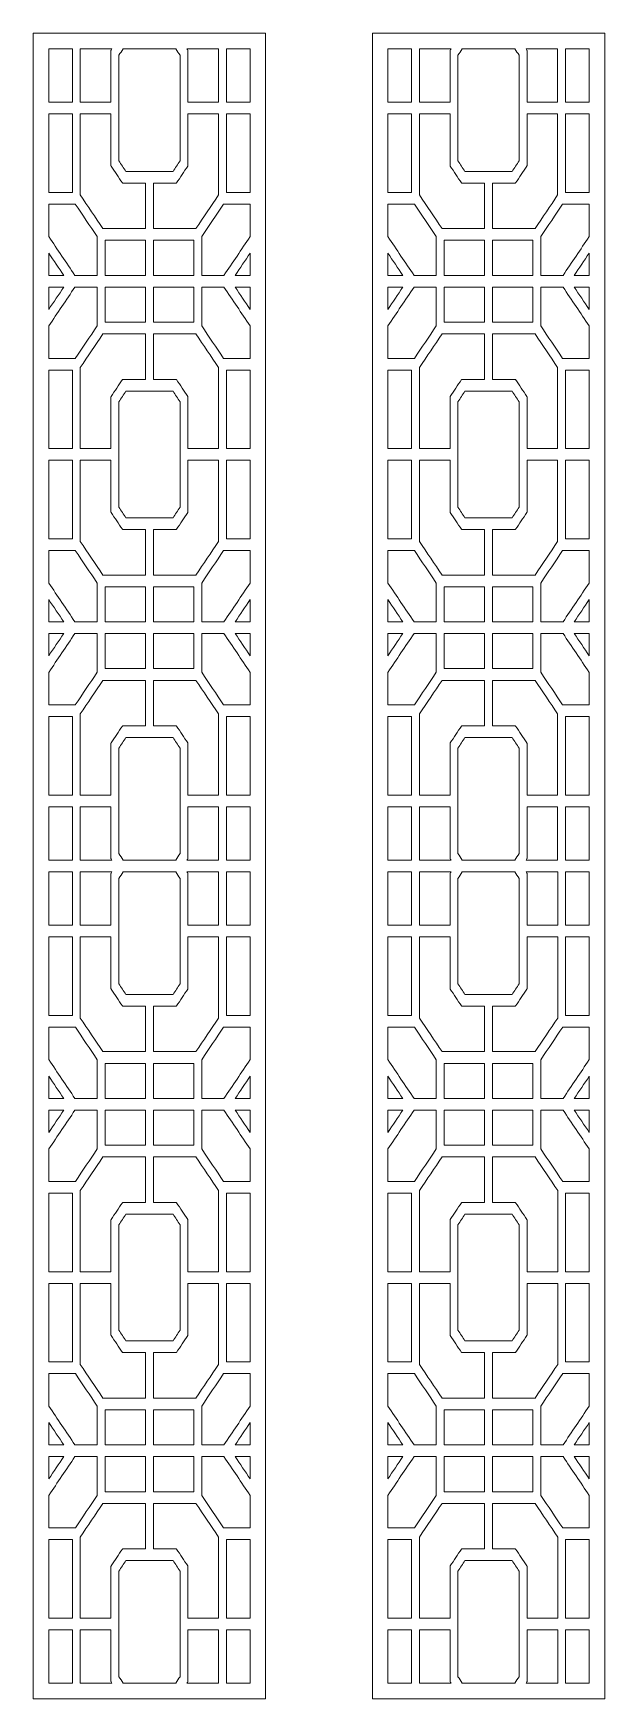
# Model space of a CAD drawing. Header units: centimetres. Extents: x 21 to 27.5, y -9.5 to 9.5.
import ezdxf

# ---------------------------------------------------------------- set-up
doc = ezdxf.new("R2010")
doc.units = ezdxf.units.CM
doc.header["$MEASUREMENT"] = 0
doc.layers.add('layer 1', color=7, linetype='Continuous')

msp = doc.modelspace()

# ---------------------------------------------------------------- linework, layer by layer
at = {"layer": 'layer 1', "color": 250, "lineweight": 9}
for points, knots in [([(23.63041, 9.45931), (22.74676, 9.45931), (21.86309, 9.45931), (20.97945, 9.45931), (20.97945, 9.45931), (20.97945, 6.27026), (20.97945, 3.08121), (20.97945, -0.10783), (20.97945, -0.10783), (20.97952, -0.10783), (20.97957, -0.10783), (20.97964, -0.10783), (20.97964, -0.10783), (20.97964, -3.25209), (20.97964, -6.39635), (20.97964, -9.54069), (20.97964, -9.54069), (21.86329, -9.54069), (22.74693, -9.54069), (23.63058, -9.54069), (23.63058, -9.54069), (23.63058, -6.35164), (23.63058, -3.16259), (23.63058, 0.02645), (23.63058, 0.02645), (23.63058, 0.02645), (23.63046, 0.02645), (23.63041, 0.02645), (23.63041, 0.02645), (23.63041, 3.17071), (23.63041, 6.31502), (23.63041, 9.45931)], [0, 0, 0, 0, 0.11111111, 0.11111111, 0.11111111, 0.11111111, 0.22222222, 0.22222222, 0.22222222, 0.22222222, 0.33333333, 0.33333333, 0.33333333, 0.33333333, 0.44444444, 0.44444444, 0.44444444, 0.44444444, 0.55555556, 0.55555556, 0.55555556, 0.55555556, 0.66666667, 0.66666667, 0.66666667, 0.66666667, 0.77777778, 0.77777778, 0.77777778, 0.77777778, 1, 1, 1, 1]), ([(27.49983, 9.45931), (26.61618, 9.45931), (25.73251, 9.45931), (24.84887, 9.45931), (24.84887, 9.45931), (24.84887, 6.27026), (24.84887, 3.08121), (24.84887, -0.10783), (24.84887, -0.10783), (24.84894, -0.10783), (24.84899, -0.10783), (24.84906, -0.10783), (24.84906, -0.10783), (24.84906, -3.25209), (24.84906, -6.39635), (24.84906, -9.54069), (24.84906, -9.54069), (25.73271, -9.54069), (26.61635, -9.54069), (27.5, -9.54069), (27.5, -9.54069), (27.5, -6.35164), (27.5, -3.16259), (27.5, 0.02645), (27.5, 0.02645), (27.5, 0.02645), (27.49988, 0.02645), (27.49983, 0.02645), (27.49983, 0.02645), (27.49983, 3.17071), (27.49983, 6.31502), (27.49983, 9.45931)], [0, 0, 0, 0, 0.11111111, 0.11111111, 0.11111111, 0.11111111, 0.22222222, 0.22222222, 0.22222222, 0.22222222, 0.33333333, 0.33333333, 0.33333333, 0.33333333, 0.44444444, 0.44444444, 0.44444444, 0.44444444, 0.55555556, 0.55555556, 0.55555556, 0.55555556, 0.66666667, 0.66666667, 0.66666667, 0.66666667, 0.77777778, 0.77777778, 0.77777778, 0.77777778, 1, 1, 1, 1]), ([(21.15618, 8.67338), (21.15618, 8.87641), (21.15618, 9.07952), (21.15618, 9.28255), (21.15618, 9.28255), (21.24608, 9.28255), (21.33598, 9.28255), (21.42585, 9.28255), (21.42585, 9.28255), (21.42585, 9.07952), (21.42585, 8.87641), (21.42585, 8.67338), (21.42585, 8.67338), (21.33598, 8.67338), (21.24608, 8.67338), (21.15618, 8.67338)], [0, 0, 0, 0, 0.2, 0.2, 0.2, 0.2, 0.4, 0.4, 0.4, 0.4, 0.6, 0.6, 0.6, 0.6, 1, 1, 1, 1]), ([(21.51599, 9.28255), (21.6363, 9.28255), (21.75659, 9.28255), (21.87689, 9.28255), (21.87689, 9.28255), (21.87369, 9.2778), (21.87051, 9.27306), (21.86736, 9.26832), (21.86736, 9.26832), (21.86689, 9.26763), (21.86652, 9.26681), (21.86624, 9.26591), (21.86624, 9.26591), (21.866, 9.26502), (21.86585, 9.26405), (21.86585, 9.26306), (21.86585, 9.26306), (21.86585, 9.06651), (21.86585, 8.86993), (21.86585, 8.67338), (21.86585, 8.67338), (21.74924, 8.67338), (21.63263, 8.67338), (21.51599, 8.67338), (21.51599, 8.67338), (21.51599, 8.87641), (21.51599, 9.07952), (21.51599, 9.28255)], [0, 0, 0, 0, 0.125, 0.125, 0.125, 0.125, 0.25, 0.25, 0.25, 0.25, 0.375, 0.375, 0.375, 0.375, 0.5, 0.5, 0.5, 0.5, 0.625, 0.625, 0.625, 0.625, 0.75, 0.75, 0.75, 0.75, 1, 1, 1, 1]), ([(22.00515, 9.28255), (22.20502, 9.28255), (22.40483, 9.28255), (22.6047, 9.28255), (22.6047, 9.28255), (22.62109, 9.25789), (22.63745, 9.23322), (22.65388, 9.20854), (22.65388, 9.20854), (22.65388, 8.8072), (22.65388, 8.40583), (22.65388, 8.00448), (22.65388, 8.00448), (22.62725, 7.96441), (22.60061, 7.92434), (22.57394, 7.88425), (22.57394, 7.88425), (22.3946, 7.88425), (22.21525, 7.88425), (22.03591, 7.88425), (22.03591, 7.88425), (22.00924, 7.92434), (21.9826, 7.96441), (21.95597, 8.00448), (21.95597, 8.00448), (21.95597, 8.40583), (21.95597, 8.8072), (21.95597, 9.20854), (21.95597, 9.20854), (21.9724, 9.23322), (21.98876, 9.25789), (22.00515, 9.28255)], [0, 0, 0, 0, 0.11111111, 0.11111111, 0.11111111, 0.11111111, 0.22222222, 0.22222222, 0.22222222, 0.22222222, 0.33333333, 0.33333333, 0.33333333, 0.33333333, 0.44444444, 0.44444444, 0.44444444, 0.44444444, 0.55555556, 0.55555556, 0.55555556, 0.55555556, 0.66666667, 0.66666667, 0.66666667, 0.66666667, 0.77777778, 0.77777778, 0.77777778, 0.77777778, 1, 1, 1, 1]), ([(22.73296, 9.28255), (22.85327, 9.28255), (22.97355, 9.28255), (23.09383, 9.28255), (23.09383, 9.28255), (23.09383, 9.07952), (23.09383, 8.87641), (23.09383, 8.67338), (23.09383, 8.67338), (22.97722, 8.67338), (22.86061, 8.67338), (22.74398, 8.67338), (22.74398, 8.67338), (22.74398, 8.86993), (22.74398, 9.06651), (22.74398, 9.26306), (22.74398, 9.26306), (22.74398, 9.26405), (22.74386, 9.26502), (22.74361, 9.26591), (22.74361, 9.26591), (22.74336, 9.26681), (22.74296, 9.26763), (22.74249, 9.26832), (22.74249, 9.26832), (22.73934, 9.27306), (22.73616, 9.2778), (22.73296, 9.28255)], [0, 0, 0, 0, 0.125, 0.125, 0.125, 0.125, 0.25, 0.25, 0.25, 0.25, 0.375, 0.375, 0.375, 0.375, 0.5, 0.5, 0.5, 0.5, 0.625, 0.625, 0.625, 0.625, 0.75, 0.75, 0.75, 0.75, 1, 1, 1, 1]), ([(23.184, 9.28255), (23.27387, 9.28255), (23.36377, 9.28255), (23.45367, 9.28255), (23.45367, 9.28255), (23.45367, 9.07952), (23.45367, 8.87641), (23.45367, 8.67338), (23.45367, 8.67338), (23.36377, 8.67338), (23.27387, 8.67338), (23.184, 8.67338), (23.184, 8.67338), (23.184, 8.87641), (23.184, 9.07952), (23.184, 9.28255)], [0, 0, 0, 0, 0.2, 0.2, 0.2, 0.2, 0.4, 0.4, 0.4, 0.4, 0.6, 0.6, 0.6, 0.6, 1, 1, 1, 1]), ([(21.15618, 7.64383), (21.15618, 7.94244), (21.15618, 8.24105), (21.15618, 8.53964), (21.15618, 8.53964), (21.24608, 8.53964), (21.33598, 8.53964), (21.42585, 8.53964), (21.42585, 8.53964), (21.42585, 8.24105), (21.42585, 7.94244), (21.42585, 7.64383), (21.42585, 7.64383), (21.33598, 7.64383), (21.24608, 7.64383), (21.15618, 7.64383)], [0, 0, 0, 0, 0.2, 0.2, 0.2, 0.2, 0.4, 0.4, 0.4, 0.4, 0.6, 0.6, 0.6, 0.6, 1, 1, 1, 1]), ([(21.77434, 7.23139), (21.68821, 7.35917), (21.60209, 7.48695), (21.51599, 7.61473), (21.51599, 7.61473), (21.51599, 7.92305), (21.51599, 8.23137), (21.51599, 8.53964), (21.51599, 8.53964), (21.63263, 8.53964), (21.74924, 8.53964), (21.86585, 8.53964), (21.86585, 8.53964), (21.86585, 8.34309), (21.86585, 8.14657), (21.86585, 7.95001), (21.86585, 7.95001), (21.86585, 7.94897), (21.866, 7.94805), (21.86624, 7.94714), (21.86624, 7.94714), (21.86652, 7.94624), (21.86689, 7.94542), (21.86736, 7.9447), (21.86736, 7.9447), (21.91026, 7.88072), (21.95314, 7.81675), (21.99604, 7.75274), (21.99604, 7.75274), (21.99643, 7.75217), (21.99688, 7.75168), (21.99735, 7.75133), (21.99735, 7.75133), (21.99787, 7.75093), (21.99839, 7.75073), (21.99894, 7.75061), (21.99894, 7.75061), (21.99929, 7.75039), (21.99964, 7.75021), (21.99996, 7.75009), (21.99996, 7.75009), (22.00036, 7.74996), (22.0007, 7.74991), (22.00105, 7.74991), (22.00105, 7.74991), (22.08735, 7.75014), (22.17359, 7.75034), (22.25984, 7.75051), (22.25984, 7.75051), (22.25984, 7.5775), (22.25984, 7.40443), (22.25984, 7.23139), (22.25984, 7.23139), (22.09802, 7.23139), (21.9362, 7.23139), (21.77434, 7.23139)], [0, 0, 0, 0, 0.06666667, 0.06666667, 0.06666667, 0.06666667, 0.13333333, 0.13333333, 0.13333333, 0.13333333, 0.2, 0.2, 0.2, 0.2, 0.26666667, 0.26666667, 0.26666667, 0.26666667, 0.33333333, 0.33333333, 0.33333333, 0.33333333, 0.4, 0.4, 0.4, 0.4, 0.46666667, 0.46666667, 0.46666667, 0.46666667, 0.53333333, 0.53333333, 0.53333333, 0.53333333, 0.6, 0.6, 0.6, 0.6, 0.66666667, 0.66666667, 0.66666667, 0.66666667, 0.73333333, 0.73333333, 0.73333333, 0.73333333, 0.8, 0.8, 0.8, 0.8, 0.86666667, 0.86666667, 0.86666667, 0.86666667, 1, 1, 1, 1]), ([(22.35001, 7.75051), (22.43626, 7.75034), (22.5225, 7.75014), (22.60883, 7.74991), (22.60883, 7.74991), (22.60915, 7.74991), (22.6095, 7.74996), (22.60989, 7.75009), (22.60989, 7.75009), (22.61022, 7.75021), (22.61056, 7.75039), (22.61091, 7.75061), (22.61091, 7.75061), (22.61146, 7.75073), (22.61198, 7.75093), (22.6125, 7.75133), (22.6125, 7.75133), (22.61295, 7.75168), (22.61342, 7.75217), (22.61382, 7.75274), (22.61382, 7.75274), (22.65672, 7.81675), (22.69959, 7.88072), (22.74249, 7.9447), (22.74249, 7.9447), (22.74296, 7.94542), (22.74336, 7.94624), (22.74361, 7.94714), (22.74361, 7.94714), (22.74386, 7.94805), (22.74398, 7.94897), (22.74398, 7.95001), (22.74398, 7.95001), (22.74398, 8.14657), (22.74398, 8.34309), (22.74398, 8.53964), (22.74398, 8.53964), (22.86061, 8.53964), (22.97722, 8.53964), (23.09383, 8.53964), (23.09383, 8.53964), (23.09383, 8.23137), (23.09383, 7.92305), (23.09383, 7.61473), (23.09383, 7.61473), (23.00776, 7.48695), (22.92164, 7.35917), (22.83549, 7.23139), (22.83549, 7.23139), (22.67365, 7.23139), (22.51183, 7.23139), (22.35001, 7.23139), (22.35001, 7.23139), (22.35001, 7.40443), (22.35001, 7.5775), (22.35001, 7.75051)], [0, 0, 0, 0, 0.06666667, 0.06666667, 0.06666667, 0.06666667, 0.13333333, 0.13333333, 0.13333333, 0.13333333, 0.2, 0.2, 0.2, 0.2, 0.26666667, 0.26666667, 0.26666667, 0.26666667, 0.33333333, 0.33333333, 0.33333333, 0.33333333, 0.4, 0.4, 0.4, 0.4, 0.46666667, 0.46666667, 0.46666667, 0.46666667, 0.53333333, 0.53333333, 0.53333333, 0.53333333, 0.6, 0.6, 0.6, 0.6, 0.66666667, 0.66666667, 0.66666667, 0.66666667, 0.73333333, 0.73333333, 0.73333333, 0.73333333, 0.8, 0.8, 0.8, 0.8, 0.86666667, 0.86666667, 0.86666667, 0.86666667, 1, 1, 1, 1]), ([(23.45367, 8.53964), (23.45367, 8.24105), (23.45367, 7.94244), (23.45367, 7.64383), (23.45367, 7.64383), (23.36377, 7.64383), (23.27387, 7.64383), (23.184, 7.64383), (23.184, 7.64383), (23.184, 7.94244), (23.184, 8.24105), (23.184, 8.53964), (23.184, 8.53964), (23.27387, 8.53964), (23.36377, 8.53964), (23.45367, 8.53964)], [0, 0, 0, 0, 0.2, 0.2, 0.2, 0.2, 0.4, 0.4, 0.4, 0.4, 0.6, 0.6, 0.6, 0.6, 1, 1, 1, 1]), ([(21.15618, 7.13996), (21.15618, 7.26339), (21.15618, 7.38675), (21.15618, 7.51014), (21.15618, 7.51014), (21.25715, 7.51014), (21.35807, 7.51014), (21.45904, 7.51014), (21.45904, 7.51014), (21.54221, 7.3867), (21.62543, 7.26324), (21.70862, 7.13983), (21.70862, 7.13983), (21.70862, 6.99229), (21.70862, 6.84479), (21.70862, 6.6973), (21.70862, 6.6973), (21.62394, 6.6973), (21.53923, 6.6973), (21.45455, 6.6973), (21.45455, 6.6973), (21.35507, 6.84484), (21.25566, 6.99244), (21.15618, 7.13996)], [0, 0, 0, 0, 0.14285714, 0.14285714, 0.14285714, 0.14285714, 0.28571429, 0.28571429, 0.28571429, 0.28571429, 0.42857143, 0.42857143, 0.42857143, 0.42857143, 0.57142857, 0.57142857, 0.57142857, 0.57142857, 0.71428571, 0.71428571, 0.71428571, 0.71428571, 1, 1, 1, 1]), ([(23.45367, 7.51014), (23.45367, 7.38675), (23.45367, 7.26339), (23.45367, 7.13996), (23.45367, 7.13996), (23.35419, 6.99244), (23.25476, 6.84484), (23.1553, 6.6973), (23.1553, 6.6973), (23.07062, 6.6973), (22.98591, 6.6973), (22.90123, 6.6973), (22.90123, 6.6973), (22.90123, 6.84479), (22.90123, 6.99229), (22.90123, 7.13983), (22.90123, 7.13983), (22.9844, 7.26324), (23.06764, 7.3867), (23.15081, 7.51014), (23.15081, 7.51014), (23.25178, 7.51014), (23.3527, 7.51014), (23.45367, 7.51014)], [0, 0, 0, 0, 0.14285714, 0.14285714, 0.14285714, 0.14285714, 0.28571429, 0.28571429, 0.28571429, 0.28571429, 0.42857143, 0.42857143, 0.42857143, 0.42857143, 0.57142857, 0.57142857, 0.57142857, 0.57142857, 0.71428571, 0.71428571, 0.71428571, 0.71428571, 1, 1, 1, 1]), ([(21.79872, 7.09768), (21.95247, 7.09768), (22.10617, 7.09768), (22.25984, 7.09768), (22.25984, 7.09768), (22.25984, 6.96421), (22.25984, 6.83077), (22.25984, 6.6973), (22.25984, 6.6973), (22.10617, 6.6973), (21.95247, 6.6973), (21.79872, 6.6973), (21.79872, 6.6973), (21.79872, 6.83077), (21.79872, 6.96421), (21.79872, 7.09768)], [0, 0, 0, 0, 0.2, 0.2, 0.2, 0.2, 0.4, 0.4, 0.4, 0.4, 0.6, 0.6, 0.6, 0.6, 1, 1, 1, 1]), ([(22.35001, 7.09768), (22.50369, 7.09768), (22.65739, 7.09768), (22.81114, 7.09768), (22.81114, 7.09768), (22.81114, 6.96421), (22.81114, 6.83077), (22.81114, 6.6973), (22.81114, 6.6973), (22.65739, 6.6973), (22.50369, 6.6973), (22.35001, 6.6973), (22.35001, 6.6973), (22.35001, 6.83077), (22.35001, 6.96421), (22.35001, 7.09768)], [0, 0, 0, 0, 0.2, 0.2, 0.2, 0.2, 0.4, 0.4, 0.4, 0.4, 0.6, 0.6, 0.6, 0.6, 1, 1, 1, 1]), ([(21.15618, 6.6973), (21.15618, 6.78181), (21.15618, 6.86634), (21.15618, 6.9509), (21.15618, 6.9509), (21.21314, 6.86634), (21.27011, 6.78181), (21.32711, 6.6973), (21.32711, 6.6973), (21.27011, 6.6973), (21.21314, 6.6973), (21.15618, 6.6973)], [0, 0, 0, 0, 0.25, 0.25, 0.25, 0.25, 0.5, 0.5, 0.5, 0.5, 1, 1, 1, 1]), ([(23.45367, 6.9509), (23.45367, 6.86634), (23.45367, 6.78181), (23.45367, 6.6973), (23.45367, 6.6973), (23.39671, 6.6973), (23.33974, 6.6973), (23.28274, 6.6973), (23.28274, 6.6973), (23.33974, 6.78181), (23.39671, 6.86634), (23.45367, 6.9509)], [0, 0, 0, 0, 0.25, 0.25, 0.25, 0.25, 0.5, 0.5, 0.5, 0.5, 1, 1, 1, 1]), ([(21.15618, 6.30998), (21.15618, 6.39454), (21.15618, 6.47903), (21.15618, 6.56359), (21.15618, 6.56359), (21.21314, 6.56359), (21.27011, 6.56359), (21.32711, 6.56359), (21.32711, 6.56359), (21.27011, 6.47903), (21.21314, 6.39454), (21.15618, 6.30998)], [0, 0, 0, 0, 0.25, 0.25, 0.25, 0.25, 0.5, 0.5, 0.5, 0.5, 1, 1, 1, 1]), ([(21.15618, 5.75075), (21.15618, 5.87413), (21.15618, 5.99749), (21.15618, 6.12088), (21.15618, 6.12088), (21.25566, 6.26845), (21.35507, 6.41604), (21.45455, 6.56359), (21.45455, 6.56359), (21.53923, 6.56359), (21.62394, 6.56359), (21.70862, 6.56359), (21.70862, 6.56359), (21.70862, 6.41609), (21.70862, 6.26855), (21.70862, 6.12106), (21.70862, 6.12106), (21.62543, 5.99764), (21.54221, 5.87418), (21.45904, 5.75075), (21.45904, 5.75075), (21.35807, 5.75075), (21.25715, 5.75075), (21.15618, 5.75075)], [0, 0, 0, 0, 0.14285714, 0.14285714, 0.14285714, 0.14285714, 0.28571429, 0.28571429, 0.28571429, 0.28571429, 0.42857143, 0.42857143, 0.42857143, 0.42857143, 0.57142857, 0.57142857, 0.57142857, 0.57142857, 0.71428571, 0.71428571, 0.71428571, 0.71428571, 1, 1, 1, 1]), ([(22.25984, 6.16319), (22.10617, 6.16319), (21.95247, 6.16319), (21.79872, 6.16319), (21.79872, 6.16319), (21.79872, 6.29665), (21.79872, 6.43012), (21.79872, 6.56359), (21.79872, 6.56359), (21.95247, 6.56359), (22.10617, 6.56359), (22.25984, 6.56359), (22.25984, 6.56359), (22.25984, 6.43012), (22.25984, 6.29665), (22.25984, 6.16319)], [0, 0, 0, 0, 0.2, 0.2, 0.2, 0.2, 0.4, 0.4, 0.4, 0.4, 0.6, 0.6, 0.6, 0.6, 1, 1, 1, 1]), ([(22.81114, 6.16319), (22.65739, 6.16319), (22.50369, 6.16319), (22.35001, 6.16319), (22.35001, 6.16319), (22.35001, 6.29665), (22.35001, 6.43012), (22.35001, 6.56359), (22.35001, 6.56359), (22.50369, 6.56359), (22.65739, 6.56359), (22.81114, 6.56359), (22.81114, 6.56359), (22.81114, 6.43012), (22.81114, 6.29665), (22.81114, 6.16319)], [0, 0, 0, 0, 0.2, 0.2, 0.2, 0.2, 0.4, 0.4, 0.4, 0.4, 0.6, 0.6, 0.6, 0.6, 1, 1, 1, 1]), ([(23.45367, 6.12088), (23.45367, 5.99749), (23.45367, 5.87413), (23.45367, 5.75075), (23.45367, 5.75075), (23.3527, 5.75075), (23.25178, 5.75075), (23.15081, 5.75075), (23.15081, 5.75075), (23.06764, 5.87418), (22.9844, 5.99764), (22.90123, 6.12106), (22.90123, 6.12106), (22.90123, 6.26855), (22.90123, 6.41609), (22.90123, 6.56359), (22.90123, 6.56359), (22.98591, 6.56359), (23.07062, 6.56359), (23.1553, 6.56359), (23.1553, 6.56359), (23.25476, 6.41604), (23.35419, 6.26845), (23.45367, 6.12088)], [0, 0, 0, 0, 0.14285714, 0.14285714, 0.14285714, 0.14285714, 0.28571429, 0.28571429, 0.28571429, 0.28571429, 0.42857143, 0.42857143, 0.42857143, 0.42857143, 0.57142857, 0.57142857, 0.57142857, 0.57142857, 0.71428571, 0.71428571, 0.71428571, 0.71428571, 1, 1, 1, 1]), ([(23.45367, 6.56359), (23.45367, 6.47903), (23.45367, 6.39454), (23.45367, 6.30998), (23.45367, 6.30998), (23.39671, 6.39454), (23.33974, 6.47903), (23.28274, 6.56359), (23.28274, 6.56359), (23.33974, 6.56359), (23.39671, 6.56359), (23.45367, 6.56359)], [0, 0, 0, 0, 0.25, 0.25, 0.25, 0.25, 0.5, 0.5, 0.5, 0.5, 1, 1, 1, 1]), ([(22.25984, 5.51033), (22.17359, 5.51055), (22.08735, 5.51075), (22.00105, 5.51097), (22.00105, 5.51097), (22.0007, 5.51097), (22.00036, 5.51087), (21.99996, 5.5108), (21.99996, 5.5108), (21.99964, 5.51067), (21.99929, 5.5105), (21.99894, 5.51028), (21.99894, 5.51028), (21.99839, 5.51015), (21.99787, 5.5099), (21.99735, 5.50956), (21.99735, 5.50956), (21.99688, 5.50918), (21.99643, 5.50871), (21.99604, 5.50814), (21.99604, 5.50814), (21.95314, 5.44414), (21.91026, 5.38016), (21.86736, 5.31614), (21.86736, 5.31614), (21.86689, 5.31546), (21.86652, 5.31465), (21.86624, 5.31375), (21.86624, 5.31375), (21.866, 5.31283), (21.86585, 5.31186), (21.86585, 5.31087), (21.86585, 5.31087), (21.86585, 5.11432), (21.86585, 4.91775), (21.86585, 4.7212), (21.86585, 4.7212), (21.74924, 4.7212), (21.63263, 4.7212), (21.51599, 4.7212), (21.51599, 4.7212), (21.51599, 5.02954), (21.51599, 5.33783), (21.51599, 5.64615), (21.51599, 5.64615), (21.60209, 5.77393), (21.68821, 5.90171), (21.77434, 6.0295), (21.77434, 6.0295), (21.9362, 6.0295), (22.09802, 6.0295), (22.25984, 6.0295), (22.25984, 6.0295), (22.25984, 5.85643), (22.25984, 5.68339), (22.25984, 5.51033)], [0, 0, 0, 0, 0.06666667, 0.06666667, 0.06666667, 0.06666667, 0.13333333, 0.13333333, 0.13333333, 0.13333333, 0.2, 0.2, 0.2, 0.2, 0.26666667, 0.26666667, 0.26666667, 0.26666667, 0.33333333, 0.33333333, 0.33333333, 0.33333333, 0.4, 0.4, 0.4, 0.4, 0.46666667, 0.46666667, 0.46666667, 0.46666667, 0.53333333, 0.53333333, 0.53333333, 0.53333333, 0.6, 0.6, 0.6, 0.6, 0.66666667, 0.66666667, 0.66666667, 0.66666667, 0.73333333, 0.73333333, 0.73333333, 0.73333333, 0.8, 0.8, 0.8, 0.8, 0.86666667, 0.86666667, 0.86666667, 0.86666667, 1, 1, 1, 1]), ([(22.83549, 6.0295), (22.92164, 5.90171), (23.00776, 5.77393), (23.09383, 5.64615), (23.09383, 5.64615), (23.09383, 5.33783), (23.09383, 5.02954), (23.09383, 4.7212), (23.09383, 4.7212), (22.97722, 4.7212), (22.86061, 4.7212), (22.74398, 4.7212), (22.74398, 4.7212), (22.74398, 4.91775), (22.74398, 5.11432), (22.74398, 5.31087), (22.74398, 5.31087), (22.74398, 5.31186), (22.74386, 5.31283), (22.74361, 5.31375), (22.74361, 5.31375), (22.74336, 5.31465), (22.74296, 5.31546), (22.74249, 5.31614), (22.74249, 5.31614), (22.69959, 5.38016), (22.65672, 5.44414), (22.61382, 5.50814), (22.61382, 5.50814), (22.61342, 5.50871), (22.61295, 5.50918), (22.6125, 5.50956), (22.6125, 5.50956), (22.61198, 5.5099), (22.61146, 5.51015), (22.61091, 5.51028), (22.61091, 5.51028), (22.61056, 5.5105), (22.61022, 5.51067), (22.60989, 5.5108), (22.60989, 5.5108), (22.6095, 5.51087), (22.60915, 5.51097), (22.60883, 5.51097), (22.60883, 5.51097), (22.5225, 5.51075), (22.43626, 5.51055), (22.35001, 5.51033), (22.35001, 5.51033), (22.35001, 5.68339), (22.35001, 5.85643), (22.35001, 6.0295), (22.35001, 6.0295), (22.51183, 6.0295), (22.67365, 6.0295), (22.83549, 6.0295)], [0, 0, 0, 0, 0.06666667, 0.06666667, 0.06666667, 0.06666667, 0.13333333, 0.13333333, 0.13333333, 0.13333333, 0.2, 0.2, 0.2, 0.2, 0.26666667, 0.26666667, 0.26666667, 0.26666667, 0.33333333, 0.33333333, 0.33333333, 0.33333333, 0.4, 0.4, 0.4, 0.4, 0.46666667, 0.46666667, 0.46666667, 0.46666667, 0.53333333, 0.53333333, 0.53333333, 0.53333333, 0.6, 0.6, 0.6, 0.6, 0.66666667, 0.66666667, 0.66666667, 0.66666667, 0.73333333, 0.73333333, 0.73333333, 0.73333333, 0.8, 0.8, 0.8, 0.8, 0.86666667, 0.86666667, 0.86666667, 0.86666667, 1, 1, 1, 1]), ([(21.15618, 4.7212), (21.15618, 5.01983), (21.15618, 5.31844), (21.15618, 5.61703), (21.15618, 5.61703), (21.24608, 5.61703), (21.33598, 5.61703), (21.42585, 5.61703), (21.42585, 5.61703), (21.42585, 5.31844), (21.42585, 5.01983), (21.42585, 4.7212), (21.42585, 4.7212), (21.33598, 4.7212), (21.24608, 4.7212), (21.15618, 4.7212)], [0, 0, 0, 0, 0.2, 0.2, 0.2, 0.2, 0.4, 0.4, 0.4, 0.4, 0.6, 0.6, 0.6, 0.6, 1, 1, 1, 1]), ([(23.45367, 5.61703), (23.45367, 5.31844), (23.45367, 5.01983), (23.45367, 4.7212), (23.45367, 4.7212), (23.36377, 4.7212), (23.27387, 4.7212), (23.184, 4.7212), (23.184, 4.7212), (23.184, 5.01983), (23.184, 5.31844), (23.184, 5.61703), (23.184, 5.61703), (23.27387, 5.61703), (23.36377, 5.61703), (23.45367, 5.61703)], [0, 0, 0, 0, 0.2, 0.2, 0.2, 0.2, 0.4, 0.4, 0.4, 0.4, 0.6, 0.6, 0.6, 0.6, 1, 1, 1, 1]), ([(21.95597, 4.05235), (21.95597, 4.45369), (21.95597, 4.85506), (21.95597, 5.25635), (21.95597, 5.25635), (21.9826, 5.29647), (22.00924, 5.33654), (22.03591, 5.37664), (22.03591, 5.37664), (22.21525, 5.37664), (22.3946, 5.37664), (22.57394, 5.37664), (22.57394, 5.37664), (22.60061, 5.33654), (22.62725, 5.29647), (22.65388, 5.25635), (22.65388, 5.25635), (22.65388, 4.85506), (22.65388, 4.45369), (22.65388, 4.05235), (22.65388, 4.05235), (22.62725, 4.01225), (22.60061, 3.97218), (22.57394, 3.93206), (22.57394, 3.93206), (22.3946, 3.93206), (22.21525, 3.93206), (22.03591, 3.93206), (22.03591, 3.93206), (22.00924, 3.97218), (21.9826, 4.01225), (21.95597, 4.05235)], [0, 0, 0, 0, 0.11111111, 0.11111111, 0.11111111, 0.11111111, 0.22222222, 0.22222222, 0.22222222, 0.22222222, 0.33333333, 0.33333333, 0.33333333, 0.33333333, 0.44444444, 0.44444444, 0.44444444, 0.44444444, 0.55555556, 0.55555556, 0.55555556, 0.55555556, 0.66666667, 0.66666667, 0.66666667, 0.66666667, 0.77777778, 0.77777778, 0.77777778, 0.77777778, 1, 1, 1, 1]), ([(21.15618, 3.6917), (21.15618, 3.99026), (21.15618, 4.28889), (21.15618, 4.58751), (21.15618, 4.58751), (21.24608, 4.58751), (21.33598, 4.58751), (21.42585, 4.58751), (21.42585, 4.58751), (21.42585, 4.28889), (21.42585, 3.99026), (21.42585, 3.6917), (21.42585, 3.6917), (21.33598, 3.6917), (21.24608, 3.6917), (21.15618, 3.6917)], [0, 0, 0, 0, 0.2, 0.2, 0.2, 0.2, 0.4, 0.4, 0.4, 0.4, 0.6, 0.6, 0.6, 0.6, 1, 1, 1, 1]), ([(21.77434, 3.27921), (21.68821, 3.40699), (21.60209, 3.53479), (21.51599, 3.66255), (21.51599, 3.66255), (21.51599, 3.97089), (21.51599, 4.27919), (21.51599, 4.58751), (21.51599, 4.58751), (21.63263, 4.58751), (21.74924, 4.58751), (21.86585, 4.58751), (21.86585, 4.58751), (21.86585, 4.39096), (21.86585, 4.19438), (21.86585, 3.99783), (21.86585, 3.99783), (21.86585, 3.99684), (21.866, 3.99587), (21.86624, 3.99497), (21.86624, 3.99497), (21.86652, 3.99408), (21.86689, 3.99326), (21.86736, 3.99257), (21.86736, 3.99257), (21.91026, 3.92856), (21.95314, 3.86459), (21.99604, 3.80056), (21.99604, 3.80056), (21.99643, 3.80001), (21.99688, 3.79954), (21.99735, 3.79914), (21.99735, 3.79914), (21.99787, 3.7988), (21.99839, 3.79855), (21.99894, 3.79842), (21.99894, 3.79842), (21.99929, 3.7982), (21.99964, 3.79803), (21.99996, 3.7979), (21.99996, 3.7979), (22.00036, 3.79783), (22.0007, 3.79773), (22.00105, 3.79773), (22.00105, 3.79773), (22.08735, 3.79795), (22.17359, 3.79818), (22.25984, 3.79837), (22.25984, 3.79837), (22.25984, 3.62531), (22.25984, 3.45229), (22.25984, 3.27921), (22.25984, 3.27921), (22.09802, 3.27921), (21.9362, 3.27921), (21.77434, 3.27921)], [0, 0, 0, 0, 0.06666667, 0.06666667, 0.06666667, 0.06666667, 0.13333333, 0.13333333, 0.13333333, 0.13333333, 0.2, 0.2, 0.2, 0.2, 0.26666667, 0.26666667, 0.26666667, 0.26666667, 0.33333333, 0.33333333, 0.33333333, 0.33333333, 0.4, 0.4, 0.4, 0.4, 0.46666667, 0.46666667, 0.46666667, 0.46666667, 0.53333333, 0.53333333, 0.53333333, 0.53333333, 0.6, 0.6, 0.6, 0.6, 0.66666667, 0.66666667, 0.66666667, 0.66666667, 0.73333333, 0.73333333, 0.73333333, 0.73333333, 0.8, 0.8, 0.8, 0.8, 0.86666667, 0.86666667, 0.86666667, 0.86666667, 1, 1, 1, 1]), ([(22.35001, 3.79837), (22.43626, 3.79818), (22.5225, 3.79795), (22.60883, 3.79773), (22.60883, 3.79773), (22.60915, 3.79773), (22.6095, 3.79783), (22.60989, 3.7979), (22.60989, 3.7979), (22.61022, 3.79803), (22.61056, 3.7982), (22.61091, 3.79842), (22.61091, 3.79842), (22.61146, 3.79855), (22.61198, 3.7988), (22.6125, 3.79914), (22.6125, 3.79914), (22.61295, 3.79954), (22.61342, 3.80001), (22.61382, 3.80056), (22.61382, 3.80056), (22.65672, 3.86459), (22.69959, 3.92856), (22.74249, 3.99257), (22.74249, 3.99257), (22.74296, 3.99326), (22.74336, 3.99408), (22.74361, 3.99497), (22.74361, 3.99497), (22.74386, 3.99587), (22.74398, 3.99684), (22.74398, 3.99783), (22.74398, 3.99783), (22.74398, 4.19438), (22.74398, 4.39096), (22.74398, 4.58751), (22.74398, 4.58751), (22.86061, 4.58751), (22.97722, 4.58751), (23.09383, 4.58751), (23.09383, 4.58751), (23.09383, 4.27919), (23.09383, 3.97089), (23.09383, 3.66255), (23.09383, 3.66255), (23.00776, 3.53479), (22.92164, 3.40699), (22.83549, 3.27921), (22.83549, 3.27921), (22.67365, 3.27921), (22.51183, 3.27921), (22.35001, 3.27921), (22.35001, 3.27921), (22.35001, 3.45229), (22.35001, 3.62531), (22.35001, 3.79837)], [0, 0, 0, 0, 0.06666667, 0.06666667, 0.06666667, 0.06666667, 0.13333333, 0.13333333, 0.13333333, 0.13333333, 0.2, 0.2, 0.2, 0.2, 0.26666667, 0.26666667, 0.26666667, 0.26666667, 0.33333333, 0.33333333, 0.33333333, 0.33333333, 0.4, 0.4, 0.4, 0.4, 0.46666667, 0.46666667, 0.46666667, 0.46666667, 0.53333333, 0.53333333, 0.53333333, 0.53333333, 0.6, 0.6, 0.6, 0.6, 0.66666667, 0.66666667, 0.66666667, 0.66666667, 0.73333333, 0.73333333, 0.73333333, 0.73333333, 0.8, 0.8, 0.8, 0.8, 0.86666667, 0.86666667, 0.86666667, 0.86666667, 1, 1, 1, 1]), ([(23.45367, 4.58751), (23.45367, 4.28889), (23.45367, 3.99026), (23.45367, 3.6917), (23.45367, 3.6917), (23.36377, 3.6917), (23.27387, 3.6917), (23.184, 3.6917), (23.184, 3.6917), (23.184, 3.99026), (23.184, 4.28889), (23.184, 4.58751), (23.184, 4.58751), (23.27387, 4.58751), (23.36377, 4.58751), (23.45367, 4.58751)], [0, 0, 0, 0, 0.2, 0.2, 0.2, 0.2, 0.4, 0.4, 0.4, 0.4, 0.6, 0.6, 0.6, 0.6, 1, 1, 1, 1]), ([(21.15618, 3.18782), (21.15618, 3.31121), (21.15618, 3.43457), (21.15618, 3.55796), (21.15618, 3.55796), (21.25715, 3.55796), (21.35807, 3.55796), (21.45904, 3.55796), (21.45904, 3.55796), (21.54221, 3.43454), (21.62543, 3.31108), (21.70862, 3.18767), (21.70862, 3.18767), (21.70862, 3.04015), (21.70862, 2.89263), (21.70862, 2.74512), (21.70862, 2.74512), (21.62394, 2.74512), (21.53923, 2.74512), (21.45455, 2.74512), (21.45455, 2.74512), (21.35507, 2.89266), (21.25566, 3.04025), (21.15618, 3.18782)], [0, 0, 0, 0, 0.14285714, 0.14285714, 0.14285714, 0.14285714, 0.28571429, 0.28571429, 0.28571429, 0.28571429, 0.42857143, 0.42857143, 0.42857143, 0.42857143, 0.57142857, 0.57142857, 0.57142857, 0.57142857, 0.71428571, 0.71428571, 0.71428571, 0.71428571, 1, 1, 1, 1]), ([(23.45367, 3.55796), (23.45367, 3.43457), (23.45367, 3.31121), (23.45367, 3.18782), (23.45367, 3.18782), (23.35419, 3.04025), (23.25476, 2.89266), (23.1553, 2.74512), (23.1553, 2.74512), (23.07062, 2.74512), (22.98591, 2.74512), (22.90123, 2.74512), (22.90123, 2.74512), (22.90123, 2.89263), (22.90123, 3.04015), (22.90123, 3.18767), (22.90123, 3.18767), (22.9844, 3.31108), (23.06764, 3.43454), (23.15081, 3.55796), (23.15081, 3.55796), (23.25178, 3.55796), (23.3527, 3.55796), (23.45367, 3.55796)], [0, 0, 0, 0, 0.14285714, 0.14285714, 0.14285714, 0.14285714, 0.28571429, 0.28571429, 0.28571429, 0.28571429, 0.42857143, 0.42857143, 0.42857143, 0.42857143, 0.57142857, 0.57142857, 0.57142857, 0.57142857, 0.71428571, 0.71428571, 0.71428571, 0.71428571, 1, 1, 1, 1]), ([(21.79872, 3.14554), (21.95247, 3.14554), (22.10617, 3.14554), (22.25984, 3.14554), (22.25984, 3.14554), (22.25984, 3.01207), (22.25984, 2.87861), (22.25984, 2.74512), (22.25984, 2.74512), (22.10617, 2.74512), (21.95247, 2.74512), (21.79872, 2.74512), (21.79872, 2.74512), (21.79872, 2.87861), (21.79872, 3.01207), (21.79872, 3.14554)], [0, 0, 0, 0, 0.2, 0.2, 0.2, 0.2, 0.4, 0.4, 0.4, 0.4, 0.6, 0.6, 0.6, 0.6, 1, 1, 1, 1]), ([(22.35001, 3.14554), (22.50369, 3.14554), (22.65739, 3.14554), (22.81114, 3.14554), (22.81114, 3.14554), (22.81114, 3.01207), (22.81114, 2.87861), (22.81114, 2.74512), (22.81114, 2.74512), (22.65739, 2.74512), (22.50369, 2.74512), (22.35001, 2.74512), (22.35001, 2.74512), (22.35001, 2.87861), (22.35001, 3.01207), (22.35001, 3.14554)], [0, 0, 0, 0, 0.2, 0.2, 0.2, 0.2, 0.4, 0.4, 0.4, 0.4, 0.6, 0.6, 0.6, 0.6, 1, 1, 1, 1]), ([(21.15618, 2.74512), (21.15618, 2.82967), (21.15618, 2.91418), (21.15618, 2.99872), (21.15618, 2.99872), (21.21314, 2.91418), (21.27011, 2.82967), (21.32711, 2.74512), (21.32711, 2.74512), (21.27011, 2.74512), (21.21314, 2.74512), (21.15618, 2.74512)], [0, 0, 0, 0, 0.25, 0.25, 0.25, 0.25, 0.5, 0.5, 0.5, 0.5, 1, 1, 1, 1]), ([(23.45367, 2.99872), (23.45367, 2.91418), (23.45367, 2.82967), (23.45367, 2.74512), (23.45367, 2.74512), (23.39671, 2.74512), (23.33974, 2.74512), (23.28274, 2.74512), (23.28274, 2.74512), (23.33974, 2.82967), (23.39671, 2.91418), (23.45367, 2.99872)], [0, 0, 0, 0, 0.25, 0.25, 0.25, 0.25, 0.5, 0.5, 0.5, 0.5, 1, 1, 1, 1]), ([(21.15618, 2.3578), (21.15618, 2.44236), (21.15618, 2.52689), (21.15618, 2.61145), (21.15618, 2.61145), (21.21314, 2.61145), (21.27011, 2.61145), (21.32711, 2.61145), (21.32711, 2.61145), (21.27011, 2.52689), (21.21314, 2.44236), (21.15618, 2.3578)], [0, 0, 0, 0, 0.25, 0.25, 0.25, 0.25, 0.5, 0.5, 0.5, 0.5, 1, 1, 1, 1]), ([(21.15618, 1.79859), (21.15618, 1.92195), (21.15618, 2.04536), (21.15618, 2.16875), (21.15618, 2.16875), (21.25566, 2.31629), (21.35507, 2.46386), (21.45455, 2.61145), (21.45455, 2.61145), (21.53923, 2.61145), (21.62394, 2.61145), (21.70862, 2.61145), (21.70862, 2.61145), (21.70862, 2.46391), (21.70862, 2.31641), (21.70862, 2.16887), (21.70862, 2.16887), (21.62543, 2.04546), (21.54221, 1.922), (21.45904, 1.79859), (21.45904, 1.79859), (21.35807, 1.79859), (21.25715, 1.79859), (21.15618, 1.79859)], [0, 0, 0, 0, 0.14285714, 0.14285714, 0.14285714, 0.14285714, 0.28571429, 0.28571429, 0.28571429, 0.28571429, 0.42857143, 0.42857143, 0.42857143, 0.42857143, 0.57142857, 0.57142857, 0.57142857, 0.57142857, 0.71428571, 0.71428571, 0.71428571, 0.71428571, 1, 1, 1, 1]), ([(22.25984, 2.21105), (22.10617, 2.21105), (21.95247, 2.21105), (21.79872, 2.21105), (21.79872, 2.21105), (21.79872, 2.34452), (21.79872, 2.47798), (21.79872, 2.61145), (21.79872, 2.61145), (21.95247, 2.61145), (22.10617, 2.61145), (22.25984, 2.61145), (22.25984, 2.61145), (22.25984, 2.47798), (22.25984, 2.34452), (22.25984, 2.21105)], [0, 0, 0, 0, 0.2, 0.2, 0.2, 0.2, 0.4, 0.4, 0.4, 0.4, 0.6, 0.6, 0.6, 0.6, 1, 1, 1, 1]), ([(22.81114, 2.21105), (22.65739, 2.21105), (22.50369, 2.21105), (22.35001, 2.21105), (22.35001, 2.21105), (22.35001, 2.34452), (22.35001, 2.47798), (22.35001, 2.61145), (22.35001, 2.61145), (22.50369, 2.61145), (22.65739, 2.61145), (22.81114, 2.61145), (22.81114, 2.61145), (22.81114, 2.47798), (22.81114, 2.34452), (22.81114, 2.21105)], [0, 0, 0, 0, 0.2, 0.2, 0.2, 0.2, 0.4, 0.4, 0.4, 0.4, 0.6, 0.6, 0.6, 0.6, 1, 1, 1, 1]), ([(23.45367, 2.16875), (23.45367, 2.04536), (23.45367, 1.92195), (23.45367, 1.79859), (23.45367, 1.79859), (23.3527, 1.79859), (23.25178, 1.79859), (23.15081, 1.79859), (23.15081, 1.79859), (23.06764, 1.922), (22.9844, 2.04546), (22.90123, 2.16887), (22.90123, 2.16887), (22.90123, 2.31641), (22.90123, 2.46391), (22.90123, 2.61145), (22.90123, 2.61145), (22.98591, 2.61145), (23.07062, 2.61145), (23.1553, 2.61145), (23.1553, 2.61145), (23.25476, 2.46386), (23.35419, 2.31629), (23.45367, 2.16875)], [0, 0, 0, 0, 0.14285714, 0.14285714, 0.14285714, 0.14285714, 0.28571429, 0.28571429, 0.28571429, 0.28571429, 0.42857143, 0.42857143, 0.42857143, 0.42857143, 0.57142857, 0.57142857, 0.57142857, 0.57142857, 0.71428571, 0.71428571, 0.71428571, 0.71428571, 1, 1, 1, 1]), ([(23.45367, 2.61145), (23.45367, 2.52689), (23.45367, 2.44236), (23.45367, 2.3578), (23.45367, 2.3578), (23.39671, 2.44236), (23.33974, 2.52689), (23.28274, 2.61145), (23.28274, 2.61145), (23.33974, 2.61145), (23.39671, 2.61145), (23.45367, 2.61145)], [0, 0, 0, 0, 0.25, 0.25, 0.25, 0.25, 0.5, 0.5, 0.5, 0.5, 1, 1, 1, 1]), ([(22.25984, 1.55819), (22.17359, 1.55837), (22.08735, 1.55859), (22.00105, 1.55879), (22.00105, 1.55879), (22.0007, 1.55879), (22.00036, 1.55874), (21.99996, 1.55864), (21.99996, 1.55864), (21.99964, 1.55849), (21.99929, 1.55834), (21.99894, 1.55812), (21.99894, 1.55812), (21.99839, 1.55799), (21.99787, 1.55777), (21.99735, 1.55737), (21.99735, 1.55737), (21.99688, 1.55705), (21.99643, 1.55653), (21.99604, 1.55598), (21.99604, 1.55598), (21.95314, 1.49195), (21.91026, 1.42798), (21.86736, 1.364), (21.86736, 1.364), (21.86689, 1.36328), (21.86652, 1.36246), (21.86624, 1.36162), (21.86624, 1.36162), (21.866, 1.36067), (21.86585, 1.35973), (21.86585, 1.35871), (21.86585, 1.35871), (21.86585, 1.16216), (21.86585, 0.96561), (21.86585, 0.76906), (21.86585, 0.76906), (21.74924, 0.76906), (21.63263, 0.76906), (21.51599, 0.76906), (21.51599, 0.76906), (21.51599, 1.07735), (21.51599, 1.3857), (21.51599, 1.69397), (21.51599, 1.69397), (21.60209, 1.82175), (21.68821, 1.94953), (21.77434, 2.07731), (21.77434, 2.07731), (21.9362, 2.07731), (22.09802, 2.07731), (22.25984, 2.07731), (22.25984, 2.07731), (22.25984, 1.9043), (22.25984, 1.73123), (22.25984, 1.55819)], [0, 0, 0, 0, 0.06666667, 0.06666667, 0.06666667, 0.06666667, 0.13333333, 0.13333333, 0.13333333, 0.13333333, 0.2, 0.2, 0.2, 0.2, 0.26666667, 0.26666667, 0.26666667, 0.26666667, 0.33333333, 0.33333333, 0.33333333, 0.33333333, 0.4, 0.4, 0.4, 0.4, 0.46666667, 0.46666667, 0.46666667, 0.46666667, 0.53333333, 0.53333333, 0.53333333, 0.53333333, 0.6, 0.6, 0.6, 0.6, 0.66666667, 0.66666667, 0.66666667, 0.66666667, 0.73333333, 0.73333333, 0.73333333, 0.73333333, 0.8, 0.8, 0.8, 0.8, 0.86666667, 0.86666667, 0.86666667, 0.86666667, 1, 1, 1, 1]), ([(22.83549, 2.07731), (22.92164, 1.94953), (23.00776, 1.82175), (23.09383, 1.69397), (23.09383, 1.69397), (23.09383, 1.3857), (23.09383, 1.07735), (23.09383, 0.76906), (23.09383, 0.76906), (22.97722, 0.76906), (22.86061, 0.76906), (22.74398, 0.76906), (22.74398, 0.76906), (22.74398, 0.96561), (22.74398, 1.16216), (22.74398, 1.35871), (22.74398, 1.35871), (22.74398, 1.35973), (22.74386, 1.36067), (22.74361, 1.36162), (22.74361, 1.36162), (22.74336, 1.36246), (22.74296, 1.36328), (22.74249, 1.364), (22.74249, 1.364), (22.69959, 1.42798), (22.65672, 1.49195), (22.61382, 1.55598), (22.61382, 1.55598), (22.61342, 1.55653), (22.61295, 1.55705), (22.6125, 1.55737), (22.6125, 1.55737), (22.61198, 1.55777), (22.61146, 1.55799), (22.61091, 1.55812), (22.61091, 1.55812), (22.61056, 1.55834), (22.61022, 1.55849), (22.60989, 1.55864), (22.60989, 1.55864), (22.6095, 1.55874), (22.60915, 1.55879), (22.60883, 1.55879), (22.60883, 1.55879), (22.5225, 1.55859), (22.43626, 1.55837), (22.35001, 1.55819), (22.35001, 1.55819), (22.35001, 1.73123), (22.35001, 1.9043), (22.35001, 2.07731), (22.35001, 2.07731), (22.51183, 2.07731), (22.67365, 2.07731), (22.83549, 2.07731)], [0, 0, 0, 0, 0.06666667, 0.06666667, 0.06666667, 0.06666667, 0.13333333, 0.13333333, 0.13333333, 0.13333333, 0.2, 0.2, 0.2, 0.2, 0.26666667, 0.26666667, 0.26666667, 0.26666667, 0.33333333, 0.33333333, 0.33333333, 0.33333333, 0.4, 0.4, 0.4, 0.4, 0.46666667, 0.46666667, 0.46666667, 0.46666667, 0.53333333, 0.53333333, 0.53333333, 0.53333333, 0.6, 0.6, 0.6, 0.6, 0.66666667, 0.66666667, 0.66666667, 0.66666667, 0.73333333, 0.73333333, 0.73333333, 0.73333333, 0.8, 0.8, 0.8, 0.8, 0.86666667, 0.86666667, 0.86666667, 0.86666667, 1, 1, 1, 1]), ([(21.15618, 0.76906), (21.15618, 1.06765), (21.15618, 1.36626), (21.15618, 1.6649), (21.15618, 1.6649), (21.24608, 1.6649), (21.33598, 1.6649), (21.42585, 1.6649), (21.42585, 1.6649), (21.42585, 1.36626), (21.42585, 1.06765), (21.42585, 0.76906), (21.42585, 0.76906), (21.33598, 0.76906), (21.24608, 0.76906), (21.15618, 0.76906)], [0, 0, 0, 0, 0.2, 0.2, 0.2, 0.2, 0.4, 0.4, 0.4, 0.4, 0.6, 0.6, 0.6, 0.6, 1, 1, 1, 1]), ([(23.45367, 1.6649), (23.45367, 1.36626), (23.45367, 1.06765), (23.45367, 0.76906), (23.45367, 0.76906), (23.36377, 0.76906), (23.27387, 0.76906), (23.184, 0.76906), (23.184, 0.76906), (23.184, 1.06765), (23.184, 1.36626), (23.184, 1.6649), (23.184, 1.6649), (23.27387, 1.6649), (23.36377, 1.6649), (23.45367, 1.6649)], [0, 0, 0, 0, 0.2, 0.2, 0.2, 0.2, 0.4, 0.4, 0.4, 0.4, 0.6, 0.6, 0.6, 0.6, 1, 1, 1, 1]), ([(22.6047, 0.02616), (22.40483, 0.02616), (22.20502, 0.02616), (22.00515, 0.02616), (22.00515, 0.02616), (21.98876, 0.05083), (21.9724, 0.07551), (21.95597, 0.10019), (21.95597, 0.10019), (21.95597, 0.50153), (21.95597, 0.90287), (21.95597, 1.30422), (21.95597, 1.30422), (21.9826, 1.34429), (22.00924, 1.38436), (22.03591, 1.42448), (22.03591, 1.42448), (22.21525, 1.42448), (22.3946, 1.42448), (22.57394, 1.42448), (22.57394, 1.42448), (22.60061, 1.38436), (22.62725, 1.34429), (22.65388, 1.30422), (22.65388, 1.30422), (22.65388, 0.90287), (22.65388, 0.50153), (22.65388, 0.10019), (22.65388, 0.10019), (22.63745, 0.07551), (22.62109, 0.05083), (22.6047, 0.02616)], [0, 0, 0, 0, 0.11111111, 0.11111111, 0.11111111, 0.11111111, 0.22222222, 0.22222222, 0.22222222, 0.22222222, 0.33333333, 0.33333333, 0.33333333, 0.33333333, 0.44444444, 0.44444444, 0.44444444, 0.44444444, 0.55555556, 0.55555556, 0.55555556, 0.55555556, 0.66666667, 0.66666667, 0.66666667, 0.66666667, 0.77777778, 0.77777778, 0.77777778, 0.77777778, 1, 1, 1, 1]), ([(21.42585, 0.02616), (21.33598, 0.02616), (21.24608, 0.02616), (21.15618, 0.02616), (21.15618, 0.02616), (21.15618, 0.22921), (21.15618, 0.43229), (21.15618, 0.63535), (21.15618, 0.63535), (21.24608, 0.63535), (21.33598, 0.63535), (21.42585, 0.63535), (21.42585, 0.63535), (21.42585, 0.43229), (21.42585, 0.22921), (21.42585, 0.02616)], [0, 0, 0, 0, 0.2, 0.2, 0.2, 0.2, 0.4, 0.4, 0.4, 0.4, 0.6, 0.6, 0.6, 0.6, 1, 1, 1, 1]), ([(21.87689, 0.02616), (21.75659, 0.02616), (21.6363, 0.02616), (21.51599, 0.02616), (21.51599, 0.02616), (21.51599, 0.22921), (21.51599, 0.43229), (21.51599, 0.63535), (21.51599, 0.63535), (21.63263, 0.63535), (21.74924, 0.63535), (21.86585, 0.63535), (21.86585, 0.63535), (21.86585, 0.43879), (21.86585, 0.24219), (21.86585, 0.04567), (21.86585, 0.04567), (21.86585, 0.04468), (21.866, 0.04373), (21.86624, 0.04279), (21.86624, 0.04279), (21.86652, 0.0419), (21.86689, 0.04108), (21.86736, 0.04038), (21.86736, 0.04038), (21.87051, 0.03564), (21.87369, 0.0309), (21.87689, 0.02616)], [0, 0, 0, 0, 0.125, 0.125, 0.125, 0.125, 0.25, 0.25, 0.25, 0.25, 0.375, 0.375, 0.375, 0.375, 0.5, 0.5, 0.5, 0.5, 0.625, 0.625, 0.625, 0.625, 0.75, 0.75, 0.75, 0.75, 1, 1, 1, 1]), ([(23.09383, 0.02616), (22.97355, 0.02616), (22.85327, 0.02616), (22.73296, 0.02616), (22.73296, 0.02616), (22.73616, 0.0309), (22.73934, 0.03564), (22.74249, 0.04038), (22.74249, 0.04038), (22.74296, 0.04108), (22.74336, 0.0419), (22.74361, 0.04279), (22.74361, 0.04279), (22.74386, 0.04373), (22.74398, 0.04468), (22.74398, 0.04567), (22.74398, 0.04567), (22.74398, 0.24219), (22.74398, 0.43879), (22.74398, 0.63535), (22.74398, 0.63535), (22.86061, 0.63535), (22.97722, 0.63535), (23.09383, 0.63535), (23.09383, 0.63535), (23.09383, 0.43229), (23.09383, 0.22921), (23.09383, 0.02616)], [0, 0, 0, 0, 0.125, 0.125, 0.125, 0.125, 0.25, 0.25, 0.25, 0.25, 0.375, 0.375, 0.375, 0.375, 0.5, 0.5, 0.5, 0.5, 0.625, 0.625, 0.625, 0.625, 0.75, 0.75, 0.75, 0.75, 1, 1, 1, 1]), ([(23.45367, 0.63535), (23.45367, 0.43229), (23.45367, 0.22921), (23.45367, 0.02616), (23.45367, 0.02616), (23.36377, 0.02616), (23.27387, 0.02616), (23.184, 0.02616), (23.184, 0.02616), (23.184, 0.22921), (23.184, 0.43229), (23.184, 0.63535), (23.184, 0.63535), (23.27387, 0.63535), (23.36377, 0.63535), (23.45367, 0.63535)], [0, 0, 0, 0, 0.2, 0.2, 0.2, 0.2, 0.4, 0.4, 0.4, 0.4, 0.6, 0.6, 0.6, 0.6, 1, 1, 1, 1]), ([(21.15636, -0.7167), (21.15636, -0.51362), (21.15636, -0.31056), (21.15636, -0.10753), (21.15636, -0.10753), (21.24628, -0.10753), (21.33618, -0.10753), (21.42607, -0.10753), (21.42607, -0.10753), (21.42607, -0.31056), (21.42607, -0.51362), (21.42607, -0.7167), (21.42607, -0.7167), (21.33618, -0.7167), (21.24628, -0.7167), (21.15636, -0.7167)], [0, 0, 0, 0, 0.2, 0.2, 0.2, 0.2, 0.4, 0.4, 0.4, 0.4, 0.6, 0.6, 0.6, 0.6, 1, 1, 1, 1]), ([(21.51617, -0.10753), (21.63648, -0.10753), (21.75676, -0.10753), (21.87707, -0.10753), (21.87707, -0.10753), (21.87389, -0.11228), (21.87069, -0.11702), (21.86753, -0.12176), (21.86753, -0.12176), (21.86706, -0.12246), (21.86667, -0.12327), (21.86647, -0.12417), (21.86647, -0.12417), (21.86622, -0.12506), (21.86607, -0.12605), (21.86607, -0.12702), (21.86607, -0.12702), (21.86607, -0.32357), (21.86607, -0.52017), (21.86607, -0.7167), (21.86607, -0.7167), (21.74941, -0.7167), (21.6328, -0.7167), (21.51617, -0.7167), (21.51617, -0.7167), (21.51617, -0.51362), (21.51617, -0.31056), (21.51617, -0.10753)], [0, 0, 0, 0, 0.125, 0.125, 0.125, 0.125, 0.25, 0.25, 0.25, 0.25, 0.375, 0.375, 0.375, 0.375, 0.5, 0.5, 0.5, 0.5, 0.625, 0.625, 0.625, 0.625, 0.75, 0.75, 0.75, 0.75, 1, 1, 1, 1]), ([(22.00535, -0.10753), (22.2052, -0.10753), (22.40503, -0.10753), (22.60488, -0.10753), (22.60488, -0.10753), (22.62124, -0.13221), (22.63767, -0.15686), (22.65406, -0.18157), (22.65406, -0.18157), (22.65406, -0.58291), (22.65406, -0.9842), (22.65406, -1.38555), (22.65406, -1.38555), (22.62742, -1.42567), (22.60078, -1.46574), (22.57414, -1.50586), (22.57414, -1.50586), (22.39477, -1.50586), (22.21545, -1.50586), (22.03611, -1.50586), (22.03611, -1.50586), (22.00947, -1.46574), (21.98283, -1.42567), (21.95619, -1.38555), (21.95619, -1.38555), (21.95619, -0.9842), (21.95619, -0.58291), (21.95619, -0.18157), (21.95619, -0.18157), (21.97255, -0.15686), (21.98898, -0.13221), (22.00535, -0.10753)], [0, 0, 0, 0, 0.11111111, 0.11111111, 0.11111111, 0.11111111, 0.22222222, 0.22222222, 0.22222222, 0.22222222, 0.33333333, 0.33333333, 0.33333333, 0.33333333, 0.44444444, 0.44444444, 0.44444444, 0.44444444, 0.55555556, 0.55555556, 0.55555556, 0.55555556, 0.66666667, 0.66666667, 0.66666667, 0.66666667, 0.77777778, 0.77777778, 0.77777778, 0.77777778, 1, 1, 1, 1]), ([(22.73318, -0.10753), (22.85346, -0.10753), (22.97377, -0.10753), (23.09406, -0.10753), (23.09406, -0.10753), (23.09406, -0.31056), (23.09406, -0.51362), (23.09406, -0.7167), (23.09406, -0.7167), (22.97745, -0.7167), (22.86079, -0.7167), (22.74415, -0.7167), (22.74415, -0.7167), (22.74415, -0.52017), (22.74415, -0.32357), (22.74415, -0.12702), (22.74415, -0.12702), (22.74415, -0.12605), (22.74403, -0.12506), (22.74378, -0.12417), (22.74378, -0.12417), (22.74351, -0.12327), (22.74316, -0.12246), (22.74271, -0.12176), (22.74271, -0.12176), (22.73949, -0.11702), (22.73633, -0.11228), (22.73318, -0.10753)], [0, 0, 0, 0, 0.125, 0.125, 0.125, 0.125, 0.25, 0.25, 0.25, 0.25, 0.375, 0.375, 0.375, 0.375, 0.5, 0.5, 0.5, 0.5, 0.625, 0.625, 0.625, 0.625, 0.75, 0.75, 0.75, 0.75, 1, 1, 1, 1]), ([(23.18418, -0.10753), (23.27405, -0.10753), (23.36394, -0.10753), (23.45384, -0.10753), (23.45384, -0.10753), (23.45384, -0.31056), (23.45384, -0.51362), (23.45384, -0.7167), (23.45384, -0.7167), (23.36394, -0.7167), (23.27405, -0.7167), (23.18418, -0.7167), (23.18418, -0.7167), (23.18418, -0.51362), (23.18418, -0.31056), (23.18418, -0.10753)], [0, 0, 0, 0, 0.2, 0.2, 0.2, 0.2, 0.4, 0.4, 0.4, 0.4, 0.6, 0.6, 0.6, 0.6, 1, 1, 1, 1]), ([(21.15636, -1.74622), (21.15636, -1.44764), (21.15636, -1.14903), (21.15636, -0.85039), (21.15636, -0.85039), (21.24628, -0.85039), (21.33618, -0.85039), (21.42607, -0.85039), (21.42607, -0.85039), (21.42607, -1.14903), (21.42607, -1.44764), (21.42607, -1.74622), (21.42607, -1.74622), (21.33618, -1.74622), (21.24628, -1.74622), (21.15636, -1.74622)], [0, 0, 0, 0, 0.2, 0.2, 0.2, 0.2, 0.4, 0.4, 0.4, 0.4, 0.6, 0.6, 0.6, 0.6, 1, 1, 1, 1]), ([(21.77451, -2.15869), (21.68844, -2.03091), (21.60231, -1.90313), (21.51617, -1.77535), (21.51617, -1.77535), (21.51617, -1.46703), (21.51617, -1.15873), (21.51617, -0.85039), (21.51617, -0.85039), (21.6328, -0.85039), (21.74941, -0.85039), (21.86607, -0.85039), (21.86607, -0.85039), (21.86607, -1.04699), (21.86607, -1.24351), (21.86607, -1.44007), (21.86607, -1.44007), (21.86607, -1.44106), (21.86622, -1.44203), (21.86647, -1.44295), (21.86647, -1.44295), (21.86667, -1.44384), (21.86706, -1.44466), (21.86753, -1.44538), (21.86753, -1.44538), (21.91041, -1.50936), (21.95331, -1.57333), (21.99626, -1.63734), (21.99626, -1.63734), (21.99663, -1.63791), (21.99705, -1.6384), (21.99757, -1.63875), (21.99757, -1.63875), (21.99805, -1.6391), (21.99859, -1.63935), (21.99911, -1.63947), (21.99911, -1.63947), (21.99946, -1.63969), (21.99978, -1.63987), (22.00018, -1.63999), (22.00018, -1.63999), (22.00053, -1.64009), (22.00088, -1.64017), (22.00125, -1.64017), (22.00125, -1.64017), (22.0875, -1.63994), (22.17382, -1.63974), (22.26006, -1.63952), (22.26006, -1.63952), (22.26006, -1.81259), (22.26006, -1.98567), (22.26006, -2.15869), (22.26006, -2.15869), (22.0982, -2.15869), (21.93638, -2.15869), (21.77451, -2.15869)], [0, 0, 0, 0, 0.06666667, 0.06666667, 0.06666667, 0.06666667, 0.13333333, 0.13333333, 0.13333333, 0.13333333, 0.2, 0.2, 0.2, 0.2, 0.26666667, 0.26666667, 0.26666667, 0.26666667, 0.33333333, 0.33333333, 0.33333333, 0.33333333, 0.4, 0.4, 0.4, 0.4, 0.46666667, 0.46666667, 0.46666667, 0.46666667, 0.53333333, 0.53333333, 0.53333333, 0.53333333, 0.6, 0.6, 0.6, 0.6, 0.66666667, 0.66666667, 0.66666667, 0.66666667, 0.73333333, 0.73333333, 0.73333333, 0.73333333, 0.8, 0.8, 0.8, 0.8, 0.86666667, 0.86666667, 0.86666667, 0.86666667, 1, 1, 1, 1]), ([(22.35016, -1.63952), (22.43643, -1.63974), (22.52273, -1.63994), (22.60897, -1.64017), (22.60897, -1.64017), (22.60932, -1.64017), (22.60972, -1.64009), (22.61004, -1.63999), (22.61004, -1.63999), (22.61044, -1.63987), (22.61079, -1.63969), (22.61108, -1.63947), (22.61108, -1.63947), (22.61163, -1.63935), (22.61215, -1.6391), (22.61265, -1.63875), (22.61265, -1.63875), (22.61317, -1.6384), (22.61359, -1.63791), (22.61399, -1.63734), (22.61399, -1.63734), (22.65689, -1.57333), (22.69981, -1.50936), (22.74271, -1.44538), (22.74271, -1.44538), (22.74316, -1.44466), (22.74351, -1.44384), (22.74378, -1.44295), (22.74378, -1.44295), (22.74403, -1.44203), (22.74415, -1.44106), (22.74415, -1.44007), (22.74415, -1.44007), (22.74415, -1.24351), (22.74415, -1.04699), (22.74415, -0.85039), (22.74415, -0.85039), (22.86079, -0.85039), (22.97745, -0.85039), (23.09406, -0.85039), (23.09406, -0.85039), (23.09406, -1.15873), (23.09406, -1.46703), (23.09406, -1.77535), (23.09406, -1.77535), (23.00793, -1.90313), (22.92181, -2.03091), (22.83569, -2.15869), (22.83569, -2.15869), (22.67385, -2.15869), (22.512, -2.15869), (22.35016, -2.15869), (22.35016, -2.15869), (22.35016, -1.98567), (22.35016, -1.81259), (22.35016, -1.63952)], [0, 0, 0, 0, 0.06666667, 0.06666667, 0.06666667, 0.06666667, 0.13333333, 0.13333333, 0.13333333, 0.13333333, 0.2, 0.2, 0.2, 0.2, 0.26666667, 0.26666667, 0.26666667, 0.26666667, 0.33333333, 0.33333333, 0.33333333, 0.33333333, 0.4, 0.4, 0.4, 0.4, 0.46666667, 0.46666667, 0.46666667, 0.46666667, 0.53333333, 0.53333333, 0.53333333, 0.53333333, 0.6, 0.6, 0.6, 0.6, 0.66666667, 0.66666667, 0.66666667, 0.66666667, 0.73333333, 0.73333333, 0.73333333, 0.73333333, 0.8, 0.8, 0.8, 0.8, 0.86666667, 0.86666667, 0.86666667, 0.86666667, 1, 1, 1, 1]), ([(23.45384, -0.85039), (23.45384, -1.14903), (23.45384, -1.44764), (23.45384, -1.74622), (23.45384, -1.74622), (23.36394, -1.74622), (23.27405, -1.74622), (23.18418, -1.74622), (23.18418, -1.74622), (23.18418, -1.44764), (23.18418, -1.14903), (23.18418, -0.85039), (23.18418, -0.85039), (23.27405, -0.85039), (23.36394, -0.85039), (23.45384, -0.85039)], [0, 0, 0, 0, 0.2, 0.2, 0.2, 0.2, 0.4, 0.4, 0.4, 0.4, 0.6, 0.6, 0.6, 0.6, 1, 1, 1, 1]), ([(21.15636, -2.25013), (21.15636, -2.12669), (21.15636, -2.00333), (21.15636, -1.87994), (21.15636, -1.87994), (21.25733, -1.87994), (21.3583, -1.87994), (21.45921, -1.87994), (21.45921, -1.87994), (21.54243, -2.00338), (21.6256, -2.12684), (21.70879, -2.25025), (21.70879, -2.25025), (21.70879, -2.39774), (21.70879, -2.54529), (21.70879, -2.69278), (21.70879, -2.69278), (21.62411, -2.69278), (21.53943, -2.69278), (21.45472, -2.69278), (21.45472, -2.69278), (21.35529, -2.54524), (21.25581, -2.39767), (21.15636, -2.25013)], [0, 0, 0, 0, 0.14285714, 0.14285714, 0.14285714, 0.14285714, 0.28571429, 0.28571429, 0.28571429, 0.28571429, 0.42857143, 0.42857143, 0.42857143, 0.42857143, 0.57142857, 0.57142857, 0.57142857, 0.57142857, 0.71428571, 0.71428571, 0.71428571, 0.71428571, 1, 1, 1, 1]), ([(23.45384, -1.87994), (23.45384, -2.00333), (23.45384, -2.12669), (23.45384, -2.25013), (23.45384, -2.25013), (23.35441, -2.39767), (23.25493, -2.54524), (23.1555, -2.69278), (23.1555, -2.69278), (23.07079, -2.69278), (22.98614, -2.69278), (22.9014, -2.69278), (22.9014, -2.69278), (22.9014, -2.54529), (22.9014, -2.39774), (22.9014, -2.25025), (22.9014, -2.25025), (22.98462, -2.12684), (23.06782, -2.00338), (23.15098, -1.87994), (23.15098, -1.87994), (23.25195, -1.87994), (23.35292, -1.87994), (23.45384, -1.87994)], [0, 0, 0, 0, 0.14285714, 0.14285714, 0.14285714, 0.14285714, 0.28571429, 0.28571429, 0.28571429, 0.28571429, 0.42857143, 0.42857143, 0.42857143, 0.42857143, 0.57142857, 0.57142857, 0.57142857, 0.57142857, 0.71428571, 0.71428571, 0.71428571, 0.71428571, 1, 1, 1, 1]), ([(21.15636, -2.69278), (21.15636, -2.60825), (21.15636, -2.52374), (21.15636, -2.43918), (21.15636, -2.43918), (21.21336, -2.52374), (21.27031, -2.60825), (21.32729, -2.69278), (21.32729, -2.69278), (21.27031, -2.69278), (21.21336, -2.69278), (21.15636, -2.69278)], [0, 0, 0, 0, 0.25, 0.25, 0.25, 0.25, 0.5, 0.5, 0.5, 0.5, 1, 1, 1, 1]), ([(21.79894, -2.29238), (21.95264, -2.29238), (22.10634, -2.29238), (22.26006, -2.29238), (22.26006, -2.29238), (22.26006, -2.42585), (22.26006, -2.55931), (22.26006, -2.69278), (22.26006, -2.69278), (22.10634, -2.69278), (21.95264, -2.69278), (21.79894, -2.69278), (21.79894, -2.69278), (21.79894, -2.55931), (21.79894, -2.42585), (21.79894, -2.29238)], [0, 0, 0, 0, 0.2, 0.2, 0.2, 0.2, 0.4, 0.4, 0.4, 0.4, 0.6, 0.6, 0.6, 0.6, 1, 1, 1, 1]), ([(22.35016, -2.29238), (22.50386, -2.29238), (22.65761, -2.29238), (22.81131, -2.29238), (22.81131, -2.29238), (22.81131, -2.42585), (22.81131, -2.55931), (22.81131, -2.69278), (22.81131, -2.69278), (22.65761, -2.69278), (22.50386, -2.69278), (22.35016, -2.69278), (22.35016, -2.69278), (22.35016, -2.55931), (22.35016, -2.42585), (22.35016, -2.29238)], [0, 0, 0, 0, 0.2, 0.2, 0.2, 0.2, 0.4, 0.4, 0.4, 0.4, 0.6, 0.6, 0.6, 0.6, 1, 1, 1, 1]), ([(23.45384, -2.43918), (23.45384, -2.52374), (23.45384, -2.60825), (23.45384, -2.69278), (23.45384, -2.69278), (23.39686, -2.69278), (23.33991, -2.69278), (23.28296, -2.69278), (23.28296, -2.69278), (23.33991, -2.60825), (23.39686, -2.52374), (23.45384, -2.43918)], [0, 0, 0, 0, 0.25, 0.25, 0.25, 0.25, 0.5, 0.5, 0.5, 0.5, 1, 1, 1, 1]), ([(21.15636, -3.0801), (21.15636, -2.99554), (21.15636, -2.911), (21.15636, -2.82649), (21.15636, -2.82649), (21.21336, -2.82649), (21.27031, -2.82649), (21.32729, -2.82649), (21.32729, -2.82649), (21.27031, -2.911), (21.21336, -2.99554), (21.15636, -3.0801)], [0, 0, 0, 0, 0.25, 0.25, 0.25, 0.25, 0.5, 0.5, 0.5, 0.5, 1, 1, 1, 1]), ([(21.15636, -3.63933), (21.15636, -3.51595), (21.15636, -3.39259), (21.15636, -3.26917), (21.15636, -3.26917), (21.25581, -3.12163), (21.35529, -2.97404), (21.45472, -2.82649), (21.45472, -2.82649), (21.53943, -2.82649), (21.62411, -2.82649), (21.70879, -2.82649), (21.70879, -2.82649), (21.70879, -2.97399), (21.70879, -3.12148), (21.70879, -3.26902), (21.70879, -3.26902), (21.6256, -3.39246), (21.54243, -3.5159), (21.45921, -3.63933), (21.45921, -3.63933), (21.3583, -3.63933), (21.25733, -3.63933), (21.15636, -3.63933)], [0, 0, 0, 0, 0.14285714, 0.14285714, 0.14285714, 0.14285714, 0.28571429, 0.28571429, 0.28571429, 0.28571429, 0.42857143, 0.42857143, 0.42857143, 0.42857143, 0.57142857, 0.57142857, 0.57142857, 0.57142857, 0.71428571, 0.71428571, 0.71428571, 0.71428571, 1, 1, 1, 1]), ([(22.26006, -3.22687), (22.10634, -3.22687), (21.95264, -3.22687), (21.79894, -3.22687), (21.79894, -3.22687), (21.79894, -3.09343), (21.79894, -2.95996), (21.79894, -2.82649), (21.79894, -2.82649), (21.95264, -2.82649), (22.10634, -2.82649), (22.26006, -2.82649), (22.26006, -2.82649), (22.26006, -2.95996), (22.26006, -3.09343), (22.26006, -3.22687)], [0, 0, 0, 0, 0.2, 0.2, 0.2, 0.2, 0.4, 0.4, 0.4, 0.4, 0.6, 0.6, 0.6, 0.6, 1, 1, 1, 1]), ([(22.81131, -3.22687), (22.65761, -3.22687), (22.50386, -3.22687), (22.35016, -3.22687), (22.35016, -3.22687), (22.35016, -3.09343), (22.35016, -2.95996), (22.35016, -2.82649), (22.35016, -2.82649), (22.50386, -2.82649), (22.65761, -2.82649), (22.81131, -2.82649), (22.81131, -2.82649), (22.81131, -2.95996), (22.81131, -3.09343), (22.81131, -3.22687)], [0, 0, 0, 0, 0.2, 0.2, 0.2, 0.2, 0.4, 0.4, 0.4, 0.4, 0.6, 0.6, 0.6, 0.6, 1, 1, 1, 1]), ([(23.45384, -3.26917), (23.45384, -3.39259), (23.45384, -3.51595), (23.45384, -3.63933), (23.45384, -3.63933), (23.35292, -3.63933), (23.25195, -3.63933), (23.15098, -3.63933), (23.15098, -3.63933), (23.06782, -3.5159), (22.98462, -3.39246), (22.9014, -3.26902), (22.9014, -3.26902), (22.9014, -3.12148), (22.9014, -2.97399), (22.9014, -2.82649), (22.9014, -2.82649), (22.98614, -2.82649), (23.07079, -2.82649), (23.1555, -2.82649), (23.1555, -2.82649), (23.25493, -2.97404), (23.35441, -3.12163), (23.45384, -3.26917)], [0, 0, 0, 0, 0.14285714, 0.14285714, 0.14285714, 0.14285714, 0.28571429, 0.28571429, 0.28571429, 0.28571429, 0.42857143, 0.42857143, 0.42857143, 0.42857143, 0.57142857, 0.57142857, 0.57142857, 0.57142857, 0.71428571, 0.71428571, 0.71428571, 0.71428571, 1, 1, 1, 1]), ([(23.45384, -2.82649), (23.45384, -2.911), (23.45384, -2.99554), (23.45384, -3.0801), (23.45384, -3.0801), (23.39686, -2.99554), (23.33991, -2.911), (23.28296, -2.82649), (23.28296, -2.82649), (23.33991, -2.82649), (23.39686, -2.82649), (23.45384, -2.82649)], [0, 0, 0, 0, 0.25, 0.25, 0.25, 0.25, 0.5, 0.5, 0.5, 0.5, 1, 1, 1, 1]), ([(22.26006, -3.8797), (22.17382, -3.87953), (22.0875, -3.87933), (22.00125, -3.87911), (22.00125, -3.87911), (22.00088, -3.87911), (22.00053, -3.87921), (22.00018, -3.87928), (22.00018, -3.87928), (21.99978, -3.87941), (21.99946, -3.87958), (21.99911, -3.8798), (21.99911, -3.8798), (21.99859, -3.87993), (21.99805, -3.88013), (21.99757, -3.88052), (21.99757, -3.88052), (21.99705, -3.8809), (21.99663, -3.88137), (21.99626, -3.88194), (21.99626, -3.88194), (21.95331, -3.94594), (21.91041, -4.00992), (21.86753, -4.07395), (21.86753, -4.07395), (21.86706, -4.07462), (21.86667, -4.07543), (21.86647, -4.07635), (21.86647, -4.07635), (21.86622, -4.07725), (21.86607, -4.07822), (21.86607, -4.07921), (21.86607, -4.07921), (21.86607, -4.27576), (21.86607, -4.47231), (21.86607, -4.66888), (21.86607, -4.66888), (21.74941, -4.66888), (21.6328, -4.66888), (21.51617, -4.66888), (21.51617, -4.66888), (21.51617, -4.36057), (21.51617, -4.05222), (21.51617, -3.74393), (21.51617, -3.74393), (21.60231, -3.61615), (21.68844, -3.48837), (21.77451, -3.36058), (21.77451, -3.36058), (21.93638, -3.36058), (22.0982, -3.36058), (22.26006, -3.36058), (22.26006, -3.36058), (22.26006, -3.53362), (22.26006, -3.70669), (22.26006, -3.8797)], [0, 0, 0, 0, 0.06666667, 0.06666667, 0.06666667, 0.06666667, 0.13333333, 0.13333333, 0.13333333, 0.13333333, 0.2, 0.2, 0.2, 0.2, 0.26666667, 0.26666667, 0.26666667, 0.26666667, 0.33333333, 0.33333333, 0.33333333, 0.33333333, 0.4, 0.4, 0.4, 0.4, 0.46666667, 0.46666667, 0.46666667, 0.46666667, 0.53333333, 0.53333333, 0.53333333, 0.53333333, 0.6, 0.6, 0.6, 0.6, 0.66666667, 0.66666667, 0.66666667, 0.66666667, 0.73333333, 0.73333333, 0.73333333, 0.73333333, 0.8, 0.8, 0.8, 0.8, 0.86666667, 0.86666667, 0.86666667, 0.86666667, 1, 1, 1, 1]), ([(22.83569, -3.36058), (22.92181, -3.48837), (23.00793, -3.61615), (23.09406, -3.74393), (23.09406, -3.74393), (23.09406, -4.05222), (23.09406, -4.36057), (23.09406, -4.66888), (23.09406, -4.66888), (22.97745, -4.66888), (22.86079, -4.66888), (22.74415, -4.66888), (22.74415, -4.66888), (22.74415, -4.47231), (22.74415, -4.27576), (22.74415, -4.07921), (22.74415, -4.07921), (22.74415, -4.07822), (22.74403, -4.07725), (22.74378, -4.07635), (22.74378, -4.07635), (22.74351, -4.07543), (22.74316, -4.07462), (22.74271, -4.07395), (22.74271, -4.07395), (22.69981, -4.00992), (22.65689, -3.94594), (22.61399, -3.88194), (22.61399, -3.88194), (22.61359, -3.88137), (22.61317, -3.8809), (22.61265, -3.88052), (22.61265, -3.88052), (22.61215, -3.88013), (22.61163, -3.87993), (22.61108, -3.8798), (22.61108, -3.8798), (22.61079, -3.87958), (22.61044, -3.87941), (22.61004, -3.87928), (22.61004, -3.87928), (22.60972, -3.87921), (22.60932, -3.87911), (22.60897, -3.87911), (22.60897, -3.87911), (22.52273, -3.87933), (22.43643, -3.87953), (22.35016, -3.8797), (22.35016, -3.8797), (22.35016, -3.70669), (22.35016, -3.53362), (22.35016, -3.36058), (22.35016, -3.36058), (22.512, -3.36058), (22.67385, -3.36058), (22.83569, -3.36058)], [0, 0, 0, 0, 0.06666667, 0.06666667, 0.06666667, 0.06666667, 0.13333333, 0.13333333, 0.13333333, 0.13333333, 0.2, 0.2, 0.2, 0.2, 0.26666667, 0.26666667, 0.26666667, 0.26666667, 0.33333333, 0.33333333, 0.33333333, 0.33333333, 0.4, 0.4, 0.4, 0.4, 0.46666667, 0.46666667, 0.46666667, 0.46666667, 0.53333333, 0.53333333, 0.53333333, 0.53333333, 0.6, 0.6, 0.6, 0.6, 0.66666667, 0.66666667, 0.66666667, 0.66666667, 0.73333333, 0.73333333, 0.73333333, 0.73333333, 0.8, 0.8, 0.8, 0.8, 0.86666667, 0.86666667, 0.86666667, 0.86666667, 1, 1, 1, 1]), ([(21.15636, -4.66888), (21.15636, -4.37025), (21.15636, -4.07164), (21.15636, -3.77305), (21.15636, -3.77305), (21.24628, -3.77305), (21.33618, -3.77305), (21.42607, -3.77305), (21.42607, -3.77305), (21.42607, -4.07164), (21.42607, -4.37025), (21.42607, -4.66888), (21.42607, -4.66888), (21.33618, -4.66888), (21.24628, -4.66888), (21.15636, -4.66888)], [0, 0, 0, 0, 0.2, 0.2, 0.2, 0.2, 0.4, 0.4, 0.4, 0.4, 0.6, 0.6, 0.6, 0.6, 1, 1, 1, 1]), ([(23.45384, -3.77305), (23.45384, -4.07164), (23.45384, -4.37025), (23.45384, -4.66888), (23.45384, -4.66888), (23.36394, -4.66888), (23.27405, -4.66888), (23.18418, -4.66888), (23.18418, -4.66888), (23.18418, -4.37025), (23.18418, -4.07164), (23.18418, -3.77305), (23.18418, -3.77305), (23.27405, -3.77305), (23.36394, -3.77305), (23.45384, -3.77305)], [0, 0, 0, 0, 0.2, 0.2, 0.2, 0.2, 0.4, 0.4, 0.4, 0.4, 0.6, 0.6, 0.6, 0.6, 1, 1, 1, 1]), ([(21.95619, -5.33773), (21.95619, -4.93639), (21.95619, -4.53505), (21.95619, -4.13373), (21.95619, -4.13373), (21.98283, -4.09361), (22.00947, -4.05354), (22.03611, -4.01344), (22.03611, -4.01344), (22.21545, -4.01344), (22.39477, -4.01344), (22.57414, -4.01344), (22.57414, -4.01344), (22.60078, -4.05354), (22.62742, -4.09361), (22.65406, -4.13373), (22.65406, -4.13373), (22.65406, -4.53505), (22.65406, -4.93639), (22.65406, -5.33773), (22.65406, -5.33773), (22.62742, -5.37783), (22.60078, -5.4179), (22.57414, -5.45799), (22.57414, -5.45799), (22.39477, -5.45799), (22.21545, -5.45799), (22.03611, -5.45799), (22.03611, -5.45799), (22.00947, -5.4179), (21.98283, -5.37783), (21.95619, -5.33773)], [0, 0, 0, 0, 0.11111111, 0.11111111, 0.11111111, 0.11111111, 0.22222222, 0.22222222, 0.22222222, 0.22222222, 0.33333333, 0.33333333, 0.33333333, 0.33333333, 0.44444444, 0.44444444, 0.44444444, 0.44444444, 0.55555556, 0.55555556, 0.55555556, 0.55555556, 0.66666667, 0.66666667, 0.66666667, 0.66666667, 0.77777778, 0.77777778, 0.77777778, 0.77777778, 1, 1, 1, 1]), ([(21.15636, -5.69841), (21.15636, -5.39977), (21.15636, -5.10119), (21.15636, -4.80257), (21.15636, -4.80257), (21.24628, -4.80257), (21.33618, -4.80257), (21.42607, -4.80257), (21.42607, -4.80257), (21.42607, -5.10119), (21.42607, -5.39977), (21.42607, -5.69841), (21.42607, -5.69841), (21.33618, -5.69841), (21.24628, -5.69841), (21.15636, -5.69841)], [0, 0, 0, 0, 0.2, 0.2, 0.2, 0.2, 0.4, 0.4, 0.4, 0.4, 0.6, 0.6, 0.6, 0.6, 1, 1, 1, 1]), ([(21.77451, -6.11087), (21.68844, -5.98309), (21.60231, -5.85531), (21.51617, -5.72753), (21.51617, -5.72753), (21.51617, -5.41919), (21.51617, -5.11089), (21.51617, -4.80257), (21.51617, -4.80257), (21.6328, -4.80257), (21.74941, -4.80257), (21.86607, -4.80257), (21.86607, -4.80257), (21.86607, -4.99912), (21.86607, -5.1957), (21.86607, -5.39225), (21.86607, -5.39225), (21.86607, -5.39324), (21.86622, -5.39421), (21.86647, -5.39511), (21.86647, -5.39511), (21.86667, -5.396), (21.86706, -5.39682), (21.86753, -5.39751), (21.86753, -5.39751), (21.91041, -5.46149), (21.95331, -5.52552), (21.99626, -5.58947), (21.99626, -5.58947), (21.99663, -5.59009), (21.99705, -5.59054), (21.99757, -5.59094), (21.99757, -5.59094), (21.99805, -5.59128), (21.99859, -5.59153), (21.99911, -5.59161), (21.99911, -5.59161), (21.99946, -5.59188), (21.99978, -5.59205), (22.00018, -5.59213), (22.00018, -5.59213), (22.00053, -5.59225), (22.00088, -5.5923), (22.00125, -5.5923), (22.00125, -5.5923), (22.0875, -5.59213), (22.17382, -5.59193), (22.26006, -5.59171), (22.26006, -5.59171), (22.26006, -5.76477), (22.26006, -5.93781), (22.26006, -6.11087), (22.26006, -6.11087), (22.0982, -6.11087), (21.93638, -6.11087), (21.77451, -6.11087)], [0, 0, 0, 0, 0.06666667, 0.06666667, 0.06666667, 0.06666667, 0.13333333, 0.13333333, 0.13333333, 0.13333333, 0.2, 0.2, 0.2, 0.2, 0.26666667, 0.26666667, 0.26666667, 0.26666667, 0.33333333, 0.33333333, 0.33333333, 0.33333333, 0.4, 0.4, 0.4, 0.4, 0.46666667, 0.46666667, 0.46666667, 0.46666667, 0.53333333, 0.53333333, 0.53333333, 0.53333333, 0.6, 0.6, 0.6, 0.6, 0.66666667, 0.66666667, 0.66666667, 0.66666667, 0.73333333, 0.73333333, 0.73333333, 0.73333333, 0.8, 0.8, 0.8, 0.8, 0.86666667, 0.86666667, 0.86666667, 0.86666667, 1, 1, 1, 1]), ([(22.35016, -5.59171), (22.43643, -5.59193), (22.52273, -5.59213), (22.60897, -5.5923), (22.60897, -5.5923), (22.60932, -5.5923), (22.60972, -5.59225), (22.61004, -5.59213), (22.61004, -5.59213), (22.61044, -5.59205), (22.61079, -5.59188), (22.61108, -5.59161), (22.61108, -5.59161), (22.61163, -5.59153), (22.61215, -5.59128), (22.61265, -5.59094), (22.61265, -5.59094), (22.61317, -5.59054), (22.61359, -5.59009), (22.61399, -5.58947), (22.61399, -5.58947), (22.65689, -5.52552), (22.69981, -5.46149), (22.74271, -5.39751), (22.74271, -5.39751), (22.74316, -5.39682), (22.74351, -5.396), (22.74378, -5.39511), (22.74378, -5.39511), (22.74403, -5.39421), (22.74415, -5.39324), (22.74415, -5.39225), (22.74415, -5.39225), (22.74415, -5.1957), (22.74415, -4.99912), (22.74415, -4.80257), (22.74415, -4.80257), (22.86079, -4.80257), (22.97745, -4.80257), (23.09406, -4.80257), (23.09406, -4.80257), (23.09406, -5.11089), (23.09406, -5.41919), (23.09406, -5.72753), (23.09406, -5.72753), (23.00793, -5.85531), (22.92181, -5.98309), (22.83569, -6.11087), (22.83569, -6.11087), (22.67385, -6.11087), (22.512, -6.11087), (22.35016, -6.11087), (22.35016, -6.11087), (22.35016, -5.93781), (22.35016, -5.76477), (22.35016, -5.59171)], [0, 0, 0, 0, 0.06666667, 0.06666667, 0.06666667, 0.06666667, 0.13333333, 0.13333333, 0.13333333, 0.13333333, 0.2, 0.2, 0.2, 0.2, 0.26666667, 0.26666667, 0.26666667, 0.26666667, 0.33333333, 0.33333333, 0.33333333, 0.33333333, 0.4, 0.4, 0.4, 0.4, 0.46666667, 0.46666667, 0.46666667, 0.46666667, 0.53333333, 0.53333333, 0.53333333, 0.53333333, 0.6, 0.6, 0.6, 0.6, 0.66666667, 0.66666667, 0.66666667, 0.66666667, 0.73333333, 0.73333333, 0.73333333, 0.73333333, 0.8, 0.8, 0.8, 0.8, 0.86666667, 0.86666667, 0.86666667, 0.86666667, 1, 1, 1, 1]), ([(23.45384, -4.80257), (23.45384, -5.10119), (23.45384, -5.39977), (23.45384, -5.69841), (23.45384, -5.69841), (23.36394, -5.69841), (23.27405, -5.69841), (23.18418, -5.69841), (23.18418, -5.69841), (23.18418, -5.39977), (23.18418, -5.10119), (23.18418, -4.80257), (23.18418, -4.80257), (23.27405, -4.80257), (23.36394, -4.80257), (23.45384, -4.80257)], [0, 0, 0, 0, 0.2, 0.2, 0.2, 0.2, 0.4, 0.4, 0.4, 0.4, 0.6, 0.6, 0.6, 0.6, 1, 1, 1, 1]), ([(21.15636, -6.20226), (21.15636, -6.07887), (21.15636, -5.95551), (21.15636, -5.83207), (21.15636, -5.83207), (21.25733, -5.83207), (21.3583, -5.83207), (21.45921, -5.83207), (21.45921, -5.83207), (21.54243, -5.95554), (21.6256, -6.07897), (21.70879, -6.20243), (21.70879, -6.20243), (21.70879, -6.34993), (21.70879, -6.49742), (21.70879, -6.64496), (21.70879, -6.64496), (21.62411, -6.64496), (21.53943, -6.64496), (21.45472, -6.64496), (21.45472, -6.64496), (21.35529, -6.49737), (21.25581, -6.34983), (21.15636, -6.20226)], [0, 0, 0, 0, 0.14285714, 0.14285714, 0.14285714, 0.14285714, 0.28571429, 0.28571429, 0.28571429, 0.28571429, 0.42857143, 0.42857143, 0.42857143, 0.42857143, 0.57142857, 0.57142857, 0.57142857, 0.57142857, 0.71428571, 0.71428571, 0.71428571, 0.71428571, 1, 1, 1, 1]), ([(23.45384, -5.83207), (23.45384, -5.95551), (23.45384, -6.07887), (23.45384, -6.20226), (23.45384, -6.20226), (23.35441, -6.34983), (23.25493, -6.49737), (23.1555, -6.64496), (23.1555, -6.64496), (23.07079, -6.64496), (22.98614, -6.64496), (22.9014, -6.64496), (22.9014, -6.64496), (22.9014, -6.49742), (22.9014, -6.34993), (22.9014, -6.20243), (22.9014, -6.20243), (22.98462, -6.07897), (23.06782, -5.95554), (23.15098, -5.83207), (23.15098, -5.83207), (23.25195, -5.83207), (23.35292, -5.83207), (23.45384, -5.83207)], [0, 0, 0, 0, 0.14285714, 0.14285714, 0.14285714, 0.14285714, 0.28571429, 0.28571429, 0.28571429, 0.28571429, 0.42857143, 0.42857143, 0.42857143, 0.42857143, 0.57142857, 0.57142857, 0.57142857, 0.57142857, 0.71428571, 0.71428571, 0.71428571, 0.71428571, 1, 1, 1, 1]), ([(21.79894, -6.24454), (21.95264, -6.24454), (22.10634, -6.24454), (22.26006, -6.24454), (22.26006, -6.24454), (22.26006, -6.37801), (22.26006, -6.5115), (22.26006, -6.64496), (22.26006, -6.64496), (22.10634, -6.64496), (21.95264, -6.64496), (21.79894, -6.64496), (21.79894, -6.64496), (21.79894, -6.5115), (21.79894, -6.37801), (21.79894, -6.24454)], [0, 0, 0, 0, 0.2, 0.2, 0.2, 0.2, 0.4, 0.4, 0.4, 0.4, 0.6, 0.6, 0.6, 0.6, 1, 1, 1, 1]), ([(22.35016, -6.24454), (22.50386, -6.24454), (22.65761, -6.24454), (22.81131, -6.24454), (22.81131, -6.24454), (22.81131, -6.37801), (22.81131, -6.5115), (22.81131, -6.64496), (22.81131, -6.64496), (22.65761, -6.64496), (22.50386, -6.64496), (22.35016, -6.64496), (22.35016, -6.64496), (22.35016, -6.5115), (22.35016, -6.37801), (22.35016, -6.24454)], [0, 0, 0, 0, 0.2, 0.2, 0.2, 0.2, 0.4, 0.4, 0.4, 0.4, 0.6, 0.6, 0.6, 0.6, 1, 1, 1, 1]), ([(21.15636, -6.64496), (21.15636, -6.56041), (21.15636, -6.47587), (21.15636, -6.39136), (21.15636, -6.39136), (21.21336, -6.47587), (21.27031, -6.56041), (21.32729, -6.64496), (21.32729, -6.64496), (21.27031, -6.64496), (21.21336, -6.64496), (21.15636, -6.64496)], [0, 0, 0, 0, 0.25, 0.25, 0.25, 0.25, 0.5, 0.5, 0.5, 0.5, 1, 1, 1, 1]), ([(23.45384, -6.39136), (23.45384, -6.47587), (23.45384, -6.56041), (23.45384, -6.64496), (23.45384, -6.64496), (23.39686, -6.64496), (23.33991, -6.64496), (23.28296, -6.64496), (23.28296, -6.64496), (23.33991, -6.56041), (23.39686, -6.47587), (23.45384, -6.39136)], [0, 0, 0, 0, 0.25, 0.25, 0.25, 0.25, 0.5, 0.5, 0.5, 0.5, 1, 1, 1, 1]), ([(21.15636, -7.03223), (21.15636, -6.94772), (21.15636, -6.86319), (21.15636, -6.77863), (21.15636, -6.77863), (21.21336, -6.77863), (21.27031, -6.77863), (21.32729, -6.77863), (21.32729, -6.77863), (21.27031, -6.86319), (21.21336, -6.94772), (21.15636, -7.03223)], [0, 0, 0, 0, 0.25, 0.25, 0.25, 0.25, 0.5, 0.5, 0.5, 0.5, 1, 1, 1, 1]), ([(21.15636, -7.5915), (21.15636, -7.46808), (21.15636, -7.34472), (21.15636, -7.22133), (21.15636, -7.22133), (21.25581, -7.07377), (21.35529, -6.92622), (21.45472, -6.77863), (21.45472, -6.77863), (21.53943, -6.77863), (21.62411, -6.77863), (21.70879, -6.77863), (21.70879, -6.77863), (21.70879, -6.92617), (21.70879, -7.07367), (21.70879, -7.22121), (21.70879, -7.22121), (21.6256, -7.34462), (21.54243, -7.46803), (21.45921, -7.5915), (21.45921, -7.5915), (21.3583, -7.5915), (21.25733, -7.5915), (21.15636, -7.5915)], [0, 0, 0, 0, 0.14285714, 0.14285714, 0.14285714, 0.14285714, 0.28571429, 0.28571429, 0.28571429, 0.28571429, 0.42857143, 0.42857143, 0.42857143, 0.42857143, 0.57142857, 0.57142857, 0.57142857, 0.57142857, 0.71428571, 0.71428571, 0.71428571, 0.71428571, 1, 1, 1, 1]), ([(22.26006, -7.17903), (22.10634, -7.17903), (21.95264, -7.17903), (21.79894, -7.17903), (21.79894, -7.17903), (21.79894, -7.04556), (21.79894, -6.9121), (21.79894, -6.77863), (21.79894, -6.77863), (21.95264, -6.77863), (22.10634, -6.77863), (22.26006, -6.77863), (22.26006, -6.77863), (22.26006, -6.9121), (22.26006, -7.04556), (22.26006, -7.17903)], [0, 0, 0, 0, 0.2, 0.2, 0.2, 0.2, 0.4, 0.4, 0.4, 0.4, 0.6, 0.6, 0.6, 0.6, 1, 1, 1, 1]), ([(22.81131, -7.17903), (22.65761, -7.17903), (22.50386, -7.17903), (22.35016, -7.17903), (22.35016, -7.17903), (22.35016, -7.04556), (22.35016, -6.9121), (22.35016, -6.77863), (22.35016, -6.77863), (22.50386, -6.77863), (22.65761, -6.77863), (22.81131, -6.77863), (22.81131, -6.77863), (22.81131, -6.9121), (22.81131, -7.04556), (22.81131, -7.17903)], [0, 0, 0, 0, 0.2, 0.2, 0.2, 0.2, 0.4, 0.4, 0.4, 0.4, 0.6, 0.6, 0.6, 0.6, 1, 1, 1, 1]), ([(23.45384, -7.22133), (23.45384, -7.34472), (23.45384, -7.46808), (23.45384, -7.5915), (23.45384, -7.5915), (23.35292, -7.5915), (23.25195, -7.5915), (23.15098, -7.5915), (23.15098, -7.5915), (23.06782, -7.46803), (22.98462, -7.34462), (22.9014, -7.22121), (22.9014, -7.22121), (22.9014, -7.07367), (22.9014, -6.92617), (22.9014, -6.77863), (22.9014, -6.77863), (22.98614, -6.77863), (23.07079, -6.77863), (23.1555, -6.77863), (23.1555, -6.77863), (23.25493, -6.92622), (23.35441, -7.07377), (23.45384, -7.22133)], [0, 0, 0, 0, 0.14285714, 0.14285714, 0.14285714, 0.14285714, 0.28571429, 0.28571429, 0.28571429, 0.28571429, 0.42857143, 0.42857143, 0.42857143, 0.42857143, 0.57142857, 0.57142857, 0.57142857, 0.57142857, 0.71428571, 0.71428571, 0.71428571, 0.71428571, 1, 1, 1, 1]), ([(23.45384, -6.77863), (23.45384, -6.86319), (23.45384, -6.94772), (23.45384, -7.03223), (23.45384, -7.03223), (23.39686, -6.94772), (23.33991, -6.86319), (23.28296, -6.77863), (23.28296, -6.77863), (23.33991, -6.77863), (23.39686, -6.77863), (23.45384, -6.77863)], [0, 0, 0, 0, 0.25, 0.25, 0.25, 0.25, 0.5, 0.5, 0.5, 0.5, 1, 1, 1, 1]), ([(22.26006, -7.83189), (22.17382, -7.83167), (22.0875, -7.83152), (22.00125, -7.83129), (22.00125, -7.83129), (22.00088, -7.83129), (22.00053, -7.83134), (22.00018, -7.83147), (22.00018, -7.83147), (21.99978, -7.83159), (21.99946, -7.83176), (21.99911, -7.83196), (21.99911, -7.83196), (21.99859, -7.83211), (21.99805, -7.83231), (21.99757, -7.83271), (21.99757, -7.83271), (21.99705, -7.83303), (21.99663, -7.8335), (21.99626, -7.8341), (21.99626, -7.8341), (21.95331, -7.89808), (21.91041, -7.9621), (21.86753, -8.02608), (21.86753, -8.02608), (21.86706, -8.02675), (21.86667, -8.02757), (21.86647, -8.02849), (21.86647, -8.02849), (21.86622, -8.02941), (21.86607, -8.03035), (21.86607, -8.03134), (21.86607, -8.03134), (21.86607, -8.22792), (21.86607, -8.42447), (21.86607, -8.62102), (21.86607, -8.62102), (21.74941, -8.62102), (21.6328, -8.62102), (21.51617, -8.62102), (21.51617, -8.62102), (21.51617, -8.31273), (21.51617, -8.00441), (21.51617, -7.69611), (21.51617, -7.69611), (21.60231, -7.56833), (21.68844, -7.44055), (21.77451, -7.31277), (21.77451, -7.31277), (21.93638, -7.31277), (22.0982, -7.31277), (22.26006, -7.31277), (22.26006, -7.31277), (22.26006, -7.48578), (22.26006, -7.65887), (22.26006, -7.83189)], [0, 0, 0, 0, 0.06666667, 0.06666667, 0.06666667, 0.06666667, 0.13333333, 0.13333333, 0.13333333, 0.13333333, 0.2, 0.2, 0.2, 0.2, 0.26666667, 0.26666667, 0.26666667, 0.26666667, 0.33333333, 0.33333333, 0.33333333, 0.33333333, 0.4, 0.4, 0.4, 0.4, 0.46666667, 0.46666667, 0.46666667, 0.46666667, 0.53333333, 0.53333333, 0.53333333, 0.53333333, 0.6, 0.6, 0.6, 0.6, 0.66666667, 0.66666667, 0.66666667, 0.66666667, 0.73333333, 0.73333333, 0.73333333, 0.73333333, 0.8, 0.8, 0.8, 0.8, 0.86666667, 0.86666667, 0.86666667, 0.86666667, 1, 1, 1, 1]), ([(22.83569, -7.31277), (22.92181, -7.44055), (23.00793, -7.56833), (23.09406, -7.69611), (23.09406, -7.69611), (23.09406, -8.00441), (23.09406, -8.31273), (23.09406, -8.62102), (23.09406, -8.62102), (22.97745, -8.62102), (22.86079, -8.62102), (22.74415, -8.62102), (22.74415, -8.62102), (22.74415, -8.42447), (22.74415, -8.22792), (22.74415, -8.03134), (22.74415, -8.03134), (22.74415, -8.03035), (22.74403, -8.02941), (22.74378, -8.02849), (22.74378, -8.02849), (22.74351, -8.02757), (22.74316, -8.02675), (22.74271, -8.02608), (22.74271, -8.02608), (22.69981, -7.9621), (22.65689, -7.89808), (22.61399, -7.8341), (22.61399, -7.8341), (22.61359, -7.8335), (22.61317, -7.83303), (22.61265, -7.83271), (22.61265, -7.83271), (22.61215, -7.83231), (22.61163, -7.83211), (22.61108, -7.83196), (22.61108, -7.83196), (22.61079, -7.83176), (22.61044, -7.83159), (22.61004, -7.83147), (22.61004, -7.83147), (22.60972, -7.83134), (22.60932, -7.83129), (22.60897, -7.83129), (22.60897, -7.83129), (22.52273, -7.83152), (22.43643, -7.83167), (22.35016, -7.83189), (22.35016, -7.83189), (22.35016, -7.65887), (22.35016, -7.48578), (22.35016, -7.31277), (22.35016, -7.31277), (22.512, -7.31277), (22.67385, -7.31277), (22.83569, -7.31277)], [0, 0, 0, 0, 0.06666667, 0.06666667, 0.06666667, 0.06666667, 0.13333333, 0.13333333, 0.13333333, 0.13333333, 0.2, 0.2, 0.2, 0.2, 0.26666667, 0.26666667, 0.26666667, 0.26666667, 0.33333333, 0.33333333, 0.33333333, 0.33333333, 0.4, 0.4, 0.4, 0.4, 0.46666667, 0.46666667, 0.46666667, 0.46666667, 0.53333333, 0.53333333, 0.53333333, 0.53333333, 0.6, 0.6, 0.6, 0.6, 0.66666667, 0.66666667, 0.66666667, 0.66666667, 0.73333333, 0.73333333, 0.73333333, 0.73333333, 0.8, 0.8, 0.8, 0.8, 0.86666667, 0.86666667, 0.86666667, 0.86666667, 1, 1, 1, 1]), ([(21.15636, -8.62102), (21.15636, -8.32243), (21.15636, -8.02382), (21.15636, -7.72519), (21.15636, -7.72519), (21.24628, -7.72519), (21.33618, -7.72519), (21.42607, -7.72519), (21.42607, -7.72519), (21.42607, -8.02382), (21.42607, -8.32243), (21.42607, -8.62102), (21.42607, -8.62102), (21.33618, -8.62102), (21.24628, -8.62102), (21.15636, -8.62102)], [0, 0, 0, 0, 0.2, 0.2, 0.2, 0.2, 0.4, 0.4, 0.4, 0.4, 0.6, 0.6, 0.6, 0.6, 1, 1, 1, 1]), ([(23.45384, -7.72519), (23.45384, -8.02382), (23.45384, -8.32243), (23.45384, -8.62102), (23.45384, -8.62102), (23.36394, -8.62102), (23.27405, -8.62102), (23.18418, -8.62102), (23.18418, -8.62102), (23.18418, -8.32243), (23.18418, -8.02382), (23.18418, -7.72519), (23.18418, -7.72519), (23.27405, -7.72519), (23.36394, -7.72519), (23.45384, -7.72519)], [0, 0, 0, 0, 0.2, 0.2, 0.2, 0.2, 0.4, 0.4, 0.4, 0.4, 0.6, 0.6, 0.6, 0.6, 1, 1, 1, 1]), ([(22.60488, -9.36392), (22.40503, -9.36392), (22.2052, -9.36392), (22.00535, -9.36392), (22.00535, -9.36392), (21.98898, -9.33925), (21.97255, -9.31457), (21.95619, -9.28989), (21.95619, -9.28989), (21.95619, -8.88855), (21.95619, -8.48721), (21.95619, -8.08586), (21.95619, -8.08586), (21.98283, -8.04579), (22.00947, -8.00567), (22.03611, -7.9656), (22.03611, -7.9656), (22.21545, -7.9656), (22.39477, -7.9656), (22.57414, -7.9656), (22.57414, -7.9656), (22.60078, -8.00567), (22.62742, -8.04579), (22.65406, -8.08586), (22.65406, -8.08586), (22.65406, -8.48721), (22.65406, -8.88855), (22.65406, -9.28989), (22.65406, -9.28989), (22.63767, -9.31457), (22.62124, -9.33925), (22.60488, -9.36392)], [0, 0, 0, 0, 0.11111111, 0.11111111, 0.11111111, 0.11111111, 0.22222222, 0.22222222, 0.22222222, 0.22222222, 0.33333333, 0.33333333, 0.33333333, 0.33333333, 0.44444444, 0.44444444, 0.44444444, 0.44444444, 0.55555556, 0.55555556, 0.55555556, 0.55555556, 0.66666667, 0.66666667, 0.66666667, 0.66666667, 0.77777778, 0.77777778, 0.77777778, 0.77777778, 1, 1, 1, 1]), ([(21.42607, -9.36392), (21.33618, -9.36392), (21.24628, -9.36392), (21.15636, -9.36392), (21.15636, -9.36392), (21.15636, -9.16084), (21.15636, -8.95779), (21.15636, -8.75476), (21.15636, -8.75476), (21.24628, -8.75476), (21.33618, -8.75476), (21.42607, -8.75476), (21.42607, -8.75476), (21.42607, -8.95779), (21.42607, -9.16084), (21.42607, -9.36392)], [0, 0, 0, 0, 0.2, 0.2, 0.2, 0.2, 0.4, 0.4, 0.4, 0.4, 0.6, 0.6, 0.6, 0.6, 1, 1, 1, 1]), ([(21.87707, -9.36392), (21.75676, -9.36392), (21.63648, -9.36392), (21.51617, -9.36392), (21.51617, -9.36392), (21.51617, -9.16084), (21.51617, -8.95779), (21.51617, -8.75476), (21.51617, -8.75476), (21.6328, -8.75476), (21.74941, -8.75476), (21.86607, -8.75476), (21.86607, -8.75476), (21.86607, -8.95129), (21.86607, -9.14784), (21.86607, -9.34444), (21.86607, -9.34444), (21.86607, -9.3454), (21.86622, -9.34635), (21.86647, -9.34729), (21.86647, -9.34729), (21.86667, -9.34818), (21.86706, -9.34895), (21.86753, -9.3497), (21.86753, -9.3497), (21.87069, -9.35444), (21.87389, -9.35918), (21.87707, -9.36392)], [0, 0, 0, 0, 0.125, 0.125, 0.125, 0.125, 0.25, 0.25, 0.25, 0.25, 0.375, 0.375, 0.375, 0.375, 0.5, 0.5, 0.5, 0.5, 0.625, 0.625, 0.625, 0.625, 0.75, 0.75, 0.75, 0.75, 1, 1, 1, 1]), ([(23.09406, -9.36392), (22.97377, -9.36392), (22.85346, -9.36392), (22.73318, -9.36392), (22.73318, -9.36392), (22.73633, -9.35918), (22.73949, -9.35444), (22.74271, -9.3497), (22.74271, -9.3497), (22.74316, -9.34895), (22.74351, -9.34818), (22.74378, -9.34729), (22.74378, -9.34729), (22.74403, -9.34635), (22.74415, -9.3454), (22.74415, -9.34444), (22.74415, -9.34444), (22.74415, -9.14784), (22.74415, -8.95129), (22.74415, -8.75476), (22.74415, -8.75476), (22.86079, -8.75476), (22.97745, -8.75476), (23.09406, -8.75476), (23.09406, -8.75476), (23.09406, -8.95779), (23.09406, -9.16084), (23.09406, -9.36392)], [0, 0, 0, 0, 0.125, 0.125, 0.125, 0.125, 0.25, 0.25, 0.25, 0.25, 0.375, 0.375, 0.375, 0.375, 0.5, 0.5, 0.5, 0.5, 0.625, 0.625, 0.625, 0.625, 0.75, 0.75, 0.75, 0.75, 1, 1, 1, 1]), ([(23.45384, -8.75476), (23.45384, -8.95779), (23.45384, -9.16084), (23.45384, -9.36392), (23.45384, -9.36392), (23.36394, -9.36392), (23.27405, -9.36392), (23.18418, -9.36392), (23.18418, -9.36392), (23.18418, -9.16084), (23.18418, -8.95779), (23.18418, -8.75476), (23.18418, -8.75476), (23.27405, -8.75476), (23.36394, -8.75476), (23.45384, -8.75476)], [0, 0, 0, 0, 0.2, 0.2, 0.2, 0.2, 0.4, 0.4, 0.4, 0.4, 0.6, 0.6, 0.6, 0.6, 1, 1, 1, 1])]:
    msp.add_open_spline(points, degree=3, knots=knots, dxfattribs=at)
at = {"layer": 'layer 1', "color": 7, "lineweight": 9}
for points, knots in [([(25.0256, 8.67338), (25.0256, 8.87641), (25.0256, 9.07952), (25.0256, 9.28255), (25.0256, 9.28255), (25.1155, 9.28255), (25.2054, 9.28255), (25.29527, 9.28255), (25.29527, 9.28255), (25.29527, 9.07952), (25.29527, 8.87641), (25.29527, 8.67338), (25.29527, 8.67338), (25.2054, 8.67338), (25.1155, 8.67338), (25.0256, 8.67338)], [0, 0, 0, 0, 0.2, 0.2, 0.2, 0.2, 0.4, 0.4, 0.4, 0.4, 0.6, 0.6, 0.6, 0.6, 1, 1, 1, 1]), ([(25.38541, 9.28255), (25.50572, 9.28255), (25.62601, 9.28255), (25.74631, 9.28255), (25.74631, 9.28255), (25.74311, 9.2778), (25.73993, 9.27306), (25.73678, 9.26832), (25.73678, 9.26832), (25.73631, 9.26763), (25.73594, 9.26681), (25.73566, 9.26591), (25.73566, 9.26591), (25.73542, 9.26502), (25.73527, 9.26405), (25.73527, 9.26306), (25.73527, 9.26306), (25.73527, 9.06651), (25.73527, 8.86993), (25.73527, 8.67338), (25.73527, 8.67338), (25.61866, 8.67338), (25.50205, 8.67338), (25.38541, 8.67338), (25.38541, 8.67338), (25.38541, 8.87641), (25.38541, 9.07952), (25.38541, 9.28255)], [0, 0, 0, 0, 0.125, 0.125, 0.125, 0.125, 0.25, 0.25, 0.25, 0.25, 0.375, 0.375, 0.375, 0.375, 0.5, 0.5, 0.5, 0.5, 0.625, 0.625, 0.625, 0.625, 0.75, 0.75, 0.75, 0.75, 1, 1, 1, 1]), ([(25.87457, 9.28255), (26.07444, 9.28255), (26.27425, 9.28255), (26.47412, 9.28255), (26.47412, 9.28255), (26.49051, 9.25789), (26.50687, 9.23322), (26.5233, 9.20854), (26.5233, 9.20854), (26.5233, 8.8072), (26.5233, 8.40583), (26.5233, 8.00448), (26.5233, 8.00448), (26.49667, 7.96441), (26.47003, 7.92434), (26.44336, 7.88425), (26.44336, 7.88425), (26.26402, 7.88425), (26.08467, 7.88425), (25.90533, 7.88425), (25.90533, 7.88425), (25.87866, 7.92434), (25.85202, 7.96441), (25.82539, 8.00448), (25.82539, 8.00448), (25.82539, 8.40583), (25.82539, 8.8072), (25.82539, 9.20854), (25.82539, 9.20854), (25.84182, 9.23322), (25.85818, 9.25789), (25.87457, 9.28255)], [0, 0, 0, 0, 0.11111111, 0.11111111, 0.11111111, 0.11111111, 0.22222222, 0.22222222, 0.22222222, 0.22222222, 0.33333333, 0.33333333, 0.33333333, 0.33333333, 0.44444444, 0.44444444, 0.44444444, 0.44444444, 0.55555556, 0.55555556, 0.55555556, 0.55555556, 0.66666667, 0.66666667, 0.66666667, 0.66666667, 0.77777778, 0.77777778, 0.77777778, 0.77777778, 1, 1, 1, 1]), ([(26.60238, 9.28255), (26.72269, 9.28255), (26.84297, 9.28255), (26.96325, 9.28255), (26.96325, 9.28255), (26.96325, 9.07952), (26.96325, 8.87641), (26.96325, 8.67338), (26.96325, 8.67338), (26.84664, 8.67338), (26.73003, 8.67338), (26.6134, 8.67338), (26.6134, 8.67338), (26.6134, 8.86993), (26.6134, 9.06651), (26.6134, 9.26306), (26.6134, 9.26306), (26.6134, 9.26405), (26.61328, 9.26502), (26.61303, 9.26591), (26.61303, 9.26591), (26.61278, 9.26681), (26.61238, 9.26763), (26.61191, 9.26832), (26.61191, 9.26832), (26.60876, 9.27306), (26.60558, 9.2778), (26.60238, 9.28255)], [0, 0, 0, 0, 0.125, 0.125, 0.125, 0.125, 0.25, 0.25, 0.25, 0.25, 0.375, 0.375, 0.375, 0.375, 0.5, 0.5, 0.5, 0.5, 0.625, 0.625, 0.625, 0.625, 0.75, 0.75, 0.75, 0.75, 1, 1, 1, 1]), ([(27.05342, 9.28255), (27.14329, 9.28255), (27.23319, 9.28255), (27.32309, 9.28255), (27.32309, 9.28255), (27.32309, 9.07952), (27.32309, 8.87641), (27.32309, 8.67338), (27.32309, 8.67338), (27.23319, 8.67338), (27.14329, 8.67338), (27.05342, 8.67338), (27.05342, 8.67338), (27.05342, 8.87641), (27.05342, 9.07952), (27.05342, 9.28255)], [0, 0, 0, 0, 0.2, 0.2, 0.2, 0.2, 0.4, 0.4, 0.4, 0.4, 0.6, 0.6, 0.6, 0.6, 1, 1, 1, 1]), ([(25.0256, 7.64383), (25.0256, 7.94244), (25.0256, 8.24105), (25.0256, 8.53964), (25.0256, 8.53964), (25.1155, 8.53964), (25.2054, 8.53964), (25.29527, 8.53964), (25.29527, 8.53964), (25.29527, 8.24105), (25.29527, 7.94244), (25.29527, 7.64383), (25.29527, 7.64383), (25.2054, 7.64383), (25.1155, 7.64383), (25.0256, 7.64383)], [0, 0, 0, 0, 0.2, 0.2, 0.2, 0.2, 0.4, 0.4, 0.4, 0.4, 0.6, 0.6, 0.6, 0.6, 1, 1, 1, 1]), ([(25.64376, 7.23139), (25.55763, 7.35917), (25.47151, 7.48695), (25.38541, 7.61473), (25.38541, 7.61473), (25.38541, 7.92305), (25.38541, 8.23137), (25.38541, 8.53964), (25.38541, 8.53964), (25.50205, 8.53964), (25.61866, 8.53964), (25.73527, 8.53964), (25.73527, 8.53964), (25.73527, 8.34309), (25.73527, 8.14657), (25.73527, 7.95001), (25.73527, 7.95001), (25.73527, 7.94897), (25.73542, 7.94805), (25.73566, 7.94714), (25.73566, 7.94714), (25.73594, 7.94624), (25.73631, 7.94542), (25.73678, 7.9447), (25.73678, 7.9447), (25.77968, 7.88072), (25.82256, 7.81675), (25.86546, 7.75274), (25.86546, 7.75274), (25.86585, 7.75217), (25.8663, 7.75168), (25.86677, 7.75133), (25.86677, 7.75133), (25.86729, 7.75093), (25.86781, 7.75073), (25.86836, 7.75061), (25.86836, 7.75061), (25.86871, 7.75039), (25.86906, 7.75021), (25.86938, 7.75009), (25.86938, 7.75009), (25.86978, 7.74996), (25.87012, 7.74991), (25.87047, 7.74991), (25.87047, 7.74991), (25.95677, 7.75014), (26.04301, 7.75034), (26.12926, 7.75051), (26.12926, 7.75051), (26.12926, 7.5775), (26.12926, 7.40443), (26.12926, 7.23139), (26.12926, 7.23139), (25.96744, 7.23139), (25.80562, 7.23139), (25.64376, 7.23139)], [0, 0, 0, 0, 0.06666667, 0.06666667, 0.06666667, 0.06666667, 0.13333333, 0.13333333, 0.13333333, 0.13333333, 0.2, 0.2, 0.2, 0.2, 0.26666667, 0.26666667, 0.26666667, 0.26666667, 0.33333333, 0.33333333, 0.33333333, 0.33333333, 0.4, 0.4, 0.4, 0.4, 0.46666667, 0.46666667, 0.46666667, 0.46666667, 0.53333333, 0.53333333, 0.53333333, 0.53333333, 0.6, 0.6, 0.6, 0.6, 0.66666667, 0.66666667, 0.66666667, 0.66666667, 0.73333333, 0.73333333, 0.73333333, 0.73333333, 0.8, 0.8, 0.8, 0.8, 0.86666667, 0.86666667, 0.86666667, 0.86666667, 1, 1, 1, 1]), ([(26.21943, 7.75051), (26.30568, 7.75034), (26.39192, 7.75014), (26.47825, 7.74991), (26.47825, 7.74991), (26.47857, 7.74991), (26.47892, 7.74996), (26.47931, 7.75009), (26.47931, 7.75009), (26.47964, 7.75021), (26.47998, 7.75039), (26.48033, 7.75061), (26.48033, 7.75061), (26.48088, 7.75073), (26.4814, 7.75093), (26.48192, 7.75133), (26.48192, 7.75133), (26.48237, 7.75168), (26.48284, 7.75217), (26.48324, 7.75274), (26.48324, 7.75274), (26.52614, 7.81675), (26.56901, 7.88072), (26.61191, 7.9447), (26.61191, 7.9447), (26.61238, 7.94542), (26.61278, 7.94624), (26.61303, 7.94714), (26.61303, 7.94714), (26.61328, 7.94805), (26.6134, 7.94897), (26.6134, 7.95001), (26.6134, 7.95001), (26.6134, 8.14657), (26.6134, 8.34309), (26.6134, 8.53964), (26.6134, 8.53964), (26.73003, 8.53964), (26.84664, 8.53964), (26.96325, 8.53964), (26.96325, 8.53964), (26.96325, 8.23137), (26.96325, 7.92305), (26.96325, 7.61473), (26.96325, 7.61473), (26.87718, 7.48695), (26.79106, 7.35917), (26.70491, 7.23139), (26.70491, 7.23139), (26.54307, 7.23139), (26.38125, 7.23139), (26.21943, 7.23139), (26.21943, 7.23139), (26.21943, 7.40443), (26.21943, 7.5775), (26.21943, 7.75051)], [0, 0, 0, 0, 0.06666667, 0.06666667, 0.06666667, 0.06666667, 0.13333333, 0.13333333, 0.13333333, 0.13333333, 0.2, 0.2, 0.2, 0.2, 0.26666667, 0.26666667, 0.26666667, 0.26666667, 0.33333333, 0.33333333, 0.33333333, 0.33333333, 0.4, 0.4, 0.4, 0.4, 0.46666667, 0.46666667, 0.46666667, 0.46666667, 0.53333333, 0.53333333, 0.53333333, 0.53333333, 0.6, 0.6, 0.6, 0.6, 0.66666667, 0.66666667, 0.66666667, 0.66666667, 0.73333333, 0.73333333, 0.73333333, 0.73333333, 0.8, 0.8, 0.8, 0.8, 0.86666667, 0.86666667, 0.86666667, 0.86666667, 1, 1, 1, 1]), ([(27.32309, 8.53964), (27.32309, 8.24105), (27.32309, 7.94244), (27.32309, 7.64383), (27.32309, 7.64383), (27.23319, 7.64383), (27.14329, 7.64383), (27.05342, 7.64383), (27.05342, 7.64383), (27.05342, 7.94244), (27.05342, 8.24105), (27.05342, 8.53964), (27.05342, 8.53964), (27.14329, 8.53964), (27.23319, 8.53964), (27.32309, 8.53964)], [0, 0, 0, 0, 0.2, 0.2, 0.2, 0.2, 0.4, 0.4, 0.4, 0.4, 0.6, 0.6, 0.6, 0.6, 1, 1, 1, 1]), ([(25.0256, 7.13996), (25.0256, 7.26339), (25.0256, 7.38675), (25.0256, 7.51014), (25.0256, 7.51014), (25.12657, 7.51014), (25.22749, 7.51014), (25.32846, 7.51014), (25.32846, 7.51014), (25.41163, 7.3867), (25.49485, 7.26324), (25.57804, 7.13983), (25.57804, 7.13983), (25.57804, 6.99229), (25.57804, 6.84479), (25.57804, 6.6973), (25.57804, 6.6973), (25.49336, 6.6973), (25.40865, 6.6973), (25.32397, 6.6973), (25.32397, 6.6973), (25.22449, 6.84484), (25.12508, 6.99244), (25.0256, 7.13996)], [0, 0, 0, 0, 0.14285714, 0.14285714, 0.14285714, 0.14285714, 0.28571429, 0.28571429, 0.28571429, 0.28571429, 0.42857143, 0.42857143, 0.42857143, 0.42857143, 0.57142857, 0.57142857, 0.57142857, 0.57142857, 0.71428571, 0.71428571, 0.71428571, 0.71428571, 1, 1, 1, 1]), ([(27.32309, 7.51014), (27.32309, 7.38675), (27.32309, 7.26339), (27.32309, 7.13996), (27.32309, 7.13996), (27.22361, 6.99244), (27.12418, 6.84484), (27.02472, 6.6973), (27.02472, 6.6973), (26.94004, 6.6973), (26.85533, 6.6973), (26.77065, 6.6973), (26.77065, 6.6973), (26.77065, 6.84479), (26.77065, 6.99229), (26.77065, 7.13983), (26.77065, 7.13983), (26.85382, 7.26324), (26.93706, 7.3867), (27.02023, 7.51014), (27.02023, 7.51014), (27.1212, 7.51014), (27.22212, 7.51014), (27.32309, 7.51014)], [0, 0, 0, 0, 0.14285714, 0.14285714, 0.14285714, 0.14285714, 0.28571429, 0.28571429, 0.28571429, 0.28571429, 0.42857143, 0.42857143, 0.42857143, 0.42857143, 0.57142857, 0.57142857, 0.57142857, 0.57142857, 0.71428571, 0.71428571, 0.71428571, 0.71428571, 1, 1, 1, 1]), ([(25.66814, 7.09768), (25.82189, 7.09768), (25.97559, 7.09768), (26.12926, 7.09768), (26.12926, 7.09768), (26.12926, 6.96421), (26.12926, 6.83077), (26.12926, 6.6973), (26.12926, 6.6973), (25.97559, 6.6973), (25.82189, 6.6973), (25.66814, 6.6973), (25.66814, 6.6973), (25.66814, 6.83077), (25.66814, 6.96421), (25.66814, 7.09768)], [0, 0, 0, 0, 0.2, 0.2, 0.2, 0.2, 0.4, 0.4, 0.4, 0.4, 0.6, 0.6, 0.6, 0.6, 1, 1, 1, 1]), ([(26.21943, 7.09768), (26.37311, 7.09768), (26.52681, 7.09768), (26.68056, 7.09768), (26.68056, 7.09768), (26.68056, 6.96421), (26.68056, 6.83077), (26.68056, 6.6973), (26.68056, 6.6973), (26.52681, 6.6973), (26.37311, 6.6973), (26.21943, 6.6973), (26.21943, 6.6973), (26.21943, 6.83077), (26.21943, 6.96421), (26.21943, 7.09768)], [0, 0, 0, 0, 0.2, 0.2, 0.2, 0.2, 0.4, 0.4, 0.4, 0.4, 0.6, 0.6, 0.6, 0.6, 1, 1, 1, 1]), ([(25.0256, 6.6973), (25.0256, 6.78181), (25.0256, 6.86634), (25.0256, 6.9509), (25.0256, 6.9509), (25.08256, 6.86634), (25.13953, 6.78181), (25.19653, 6.6973), (25.19653, 6.6973), (25.13953, 6.6973), (25.08256, 6.6973), (25.0256, 6.6973)], [0, 0, 0, 0, 0.25, 0.25, 0.25, 0.25, 0.5, 0.5, 0.5, 0.5, 1, 1, 1, 1]), ([(27.32309, 6.9509), (27.32309, 6.86634), (27.32309, 6.78181), (27.32309, 6.6973), (27.32309, 6.6973), (27.26613, 6.6973), (27.20916, 6.6973), (27.15216, 6.6973), (27.15216, 6.6973), (27.20916, 6.78181), (27.26613, 6.86634), (27.32309, 6.9509)], [0, 0, 0, 0, 0.25, 0.25, 0.25, 0.25, 0.5, 0.5, 0.5, 0.5, 1, 1, 1, 1]), ([(25.0256, 5.75075), (25.0256, 5.87413), (25.0256, 5.99749), (25.0256, 6.12088), (25.0256, 6.12088), (25.12508, 6.26845), (25.22449, 6.41604), (25.32397, 6.56359), (25.32397, 6.56359), (25.40865, 6.56359), (25.49336, 6.56359), (25.57804, 6.56359), (25.57804, 6.56359), (25.57804, 6.41609), (25.57804, 6.26855), (25.57804, 6.12106), (25.57804, 6.12106), (25.49485, 5.99764), (25.41163, 5.87418), (25.32846, 5.75075), (25.32846, 5.75075), (25.22749, 5.75075), (25.12657, 5.75075), (25.0256, 5.75075)], [0, 0, 0, 0, 0.14285714, 0.14285714, 0.14285714, 0.14285714, 0.28571429, 0.28571429, 0.28571429, 0.28571429, 0.42857143, 0.42857143, 0.42857143, 0.42857143, 0.57142857, 0.57142857, 0.57142857, 0.57142857, 0.71428571, 0.71428571, 0.71428571, 0.71428571, 1, 1, 1, 1]), ([(25.0256, 6.30998), (25.0256, 6.39454), (25.0256, 6.47903), (25.0256, 6.56359), (25.0256, 6.56359), (25.08256, 6.56359), (25.13953, 6.56359), (25.19653, 6.56359), (25.19653, 6.56359), (25.13953, 6.47903), (25.08256, 6.39454), (25.0256, 6.30998)], [0, 0, 0, 0, 0.25, 0.25, 0.25, 0.25, 0.5, 0.5, 0.5, 0.5, 1, 1, 1, 1]), ([(26.12926, 6.16319), (25.97559, 6.16319), (25.82189, 6.16319), (25.66814, 6.16319), (25.66814, 6.16319), (25.66814, 6.29665), (25.66814, 6.43012), (25.66814, 6.56359), (25.66814, 6.56359), (25.82189, 6.56359), (25.97559, 6.56359), (26.12926, 6.56359), (26.12926, 6.56359), (26.12926, 6.43012), (26.12926, 6.29665), (26.12926, 6.16319)], [0, 0, 0, 0, 0.2, 0.2, 0.2, 0.2, 0.4, 0.4, 0.4, 0.4, 0.6, 0.6, 0.6, 0.6, 1, 1, 1, 1]), ([(26.68056, 6.16319), (26.52681, 6.16319), (26.37311, 6.16319), (26.21943, 6.16319), (26.21943, 6.16319), (26.21943, 6.29665), (26.21943, 6.43012), (26.21943, 6.56359), (26.21943, 6.56359), (26.37311, 6.56359), (26.52681, 6.56359), (26.68056, 6.56359), (26.68056, 6.56359), (26.68056, 6.43012), (26.68056, 6.29665), (26.68056, 6.16319)], [0, 0, 0, 0, 0.2, 0.2, 0.2, 0.2, 0.4, 0.4, 0.4, 0.4, 0.6, 0.6, 0.6, 0.6, 1, 1, 1, 1]), ([(27.32309, 6.12088), (27.32309, 5.99749), (27.32309, 5.87413), (27.32309, 5.75075), (27.32309, 5.75075), (27.22212, 5.75075), (27.1212, 5.75075), (27.02023, 5.75075), (27.02023, 5.75075), (26.93706, 5.87418), (26.85382, 5.99764), (26.77065, 6.12106), (26.77065, 6.12106), (26.77065, 6.26855), (26.77065, 6.41609), (26.77065, 6.56359), (26.77065, 6.56359), (26.85533, 6.56359), (26.94004, 6.56359), (27.02472, 6.56359), (27.02472, 6.56359), (27.12418, 6.41604), (27.22361, 6.26845), (27.32309, 6.12088)], [0, 0, 0, 0, 0.14285714, 0.14285714, 0.14285714, 0.14285714, 0.28571429, 0.28571429, 0.28571429, 0.28571429, 0.42857143, 0.42857143, 0.42857143, 0.42857143, 0.57142857, 0.57142857, 0.57142857, 0.57142857, 0.71428571, 0.71428571, 0.71428571, 0.71428571, 1, 1, 1, 1]), ([(27.32309, 6.56359), (27.32309, 6.47903), (27.32309, 6.39454), (27.32309, 6.30998), (27.32309, 6.30998), (27.26613, 6.39454), (27.20916, 6.47903), (27.15216, 6.56359), (27.15216, 6.56359), (27.20916, 6.56359), (27.26613, 6.56359), (27.32309, 6.56359)], [0, 0, 0, 0, 0.25, 0.25, 0.25, 0.25, 0.5, 0.5, 0.5, 0.5, 1, 1, 1, 1]), ([(26.12926, 5.51033), (26.04301, 5.51055), (25.95677, 5.51075), (25.87047, 5.51097), (25.87047, 5.51097), (25.87012, 5.51097), (25.86978, 5.51087), (25.86938, 5.5108), (25.86938, 5.5108), (25.86906, 5.51067), (25.86871, 5.5105), (25.86836, 5.51028), (25.86836, 5.51028), (25.86781, 5.51015), (25.86729, 5.5099), (25.86677, 5.50956), (25.86677, 5.50956), (25.8663, 5.50918), (25.86585, 5.50871), (25.86546, 5.50814), (25.86546, 5.50814), (25.82256, 5.44414), (25.77968, 5.38016), (25.73678, 5.31614), (25.73678, 5.31614), (25.73631, 5.31546), (25.73594, 5.31465), (25.73566, 5.31375), (25.73566, 5.31375), (25.73542, 5.31283), (25.73527, 5.31186), (25.73527, 5.31087), (25.73527, 5.31087), (25.73527, 5.11432), (25.73527, 4.91775), (25.73527, 4.7212), (25.73527, 4.7212), (25.61866, 4.7212), (25.50205, 4.7212), (25.38541, 4.7212), (25.38541, 4.7212), (25.38541, 5.02954), (25.38541, 5.33783), (25.38541, 5.64615), (25.38541, 5.64615), (25.47151, 5.77393), (25.55763, 5.90171), (25.64376, 6.0295), (25.64376, 6.0295), (25.80562, 6.0295), (25.96744, 6.0295), (26.12926, 6.0295), (26.12926, 6.0295), (26.12926, 5.85643), (26.12926, 5.68339), (26.12926, 5.51033)], [0, 0, 0, 0, 0.06666667, 0.06666667, 0.06666667, 0.06666667, 0.13333333, 0.13333333, 0.13333333, 0.13333333, 0.2, 0.2, 0.2, 0.2, 0.26666667, 0.26666667, 0.26666667, 0.26666667, 0.33333333, 0.33333333, 0.33333333, 0.33333333, 0.4, 0.4, 0.4, 0.4, 0.46666667, 0.46666667, 0.46666667, 0.46666667, 0.53333333, 0.53333333, 0.53333333, 0.53333333, 0.6, 0.6, 0.6, 0.6, 0.66666667, 0.66666667, 0.66666667, 0.66666667, 0.73333333, 0.73333333, 0.73333333, 0.73333333, 0.8, 0.8, 0.8, 0.8, 0.86666667, 0.86666667, 0.86666667, 0.86666667, 1, 1, 1, 1]), ([(26.70491, 6.0295), (26.79106, 5.90171), (26.87718, 5.77393), (26.96325, 5.64615), (26.96325, 5.64615), (26.96325, 5.33783), (26.96325, 5.02954), (26.96325, 4.7212), (26.96325, 4.7212), (26.84664, 4.7212), (26.73003, 4.7212), (26.6134, 4.7212), (26.6134, 4.7212), (26.6134, 4.91775), (26.6134, 5.11432), (26.6134, 5.31087), (26.6134, 5.31087), (26.6134, 5.31186), (26.61328, 5.31283), (26.61303, 5.31375), (26.61303, 5.31375), (26.61278, 5.31465), (26.61238, 5.31546), (26.61191, 5.31614), (26.61191, 5.31614), (26.56901, 5.38016), (26.52614, 5.44414), (26.48324, 5.50814), (26.48324, 5.50814), (26.48284, 5.50871), (26.48237, 5.50918), (26.48192, 5.50956), (26.48192, 5.50956), (26.4814, 5.5099), (26.48088, 5.51015), (26.48033, 5.51028), (26.48033, 5.51028), (26.47998, 5.5105), (26.47964, 5.51067), (26.47931, 5.5108), (26.47931, 5.5108), (26.47892, 5.51087), (26.47857, 5.51097), (26.47825, 5.51097), (26.47825, 5.51097), (26.39192, 5.51075), (26.30568, 5.51055), (26.21943, 5.51033), (26.21943, 5.51033), (26.21943, 5.68339), (26.21943, 5.85643), (26.21943, 6.0295), (26.21943, 6.0295), (26.38125, 6.0295), (26.54307, 6.0295), (26.70491, 6.0295)], [0, 0, 0, 0, 0.06666667, 0.06666667, 0.06666667, 0.06666667, 0.13333333, 0.13333333, 0.13333333, 0.13333333, 0.2, 0.2, 0.2, 0.2, 0.26666667, 0.26666667, 0.26666667, 0.26666667, 0.33333333, 0.33333333, 0.33333333, 0.33333333, 0.4, 0.4, 0.4, 0.4, 0.46666667, 0.46666667, 0.46666667, 0.46666667, 0.53333333, 0.53333333, 0.53333333, 0.53333333, 0.6, 0.6, 0.6, 0.6, 0.66666667, 0.66666667, 0.66666667, 0.66666667, 0.73333333, 0.73333333, 0.73333333, 0.73333333, 0.8, 0.8, 0.8, 0.8, 0.86666667, 0.86666667, 0.86666667, 0.86666667, 1, 1, 1, 1]), ([(25.0256, 4.7212), (25.0256, 5.01983), (25.0256, 5.31844), (25.0256, 5.61703), (25.0256, 5.61703), (25.1155, 5.61703), (25.2054, 5.61703), (25.29527, 5.61703), (25.29527, 5.61703), (25.29527, 5.31844), (25.29527, 5.01983), (25.29527, 4.7212), (25.29527, 4.7212), (25.2054, 4.7212), (25.1155, 4.7212), (25.0256, 4.7212)], [0, 0, 0, 0, 0.2, 0.2, 0.2, 0.2, 0.4, 0.4, 0.4, 0.4, 0.6, 0.6, 0.6, 0.6, 1, 1, 1, 1]), ([(27.32309, 5.61703), (27.32309, 5.31844), (27.32309, 5.01983), (27.32309, 4.7212), (27.32309, 4.7212), (27.23319, 4.7212), (27.14329, 4.7212), (27.05342, 4.7212), (27.05342, 4.7212), (27.05342, 5.01983), (27.05342, 5.31844), (27.05342, 5.61703), (27.05342, 5.61703), (27.14329, 5.61703), (27.23319, 5.61703), (27.32309, 5.61703)], [0, 0, 0, 0, 0.2, 0.2, 0.2, 0.2, 0.4, 0.4, 0.4, 0.4, 0.6, 0.6, 0.6, 0.6, 1, 1, 1, 1]), ([(25.82539, 4.05235), (25.82539, 4.45369), (25.82539, 4.85506), (25.82539, 5.25635), (25.82539, 5.25635), (25.85202, 5.29647), (25.87866, 5.33654), (25.90533, 5.37664), (25.90533, 5.37664), (26.08467, 5.37664), (26.26402, 5.37664), (26.44336, 5.37664), (26.44336, 5.37664), (26.47003, 5.33654), (26.49667, 5.29647), (26.5233, 5.25635), (26.5233, 5.25635), (26.5233, 4.85506), (26.5233, 4.45369), (26.5233, 4.05235), (26.5233, 4.05235), (26.49667, 4.01225), (26.47003, 3.97218), (26.44336, 3.93206), (26.44336, 3.93206), (26.26402, 3.93206), (26.08467, 3.93206), (25.90533, 3.93206), (25.90533, 3.93206), (25.87866, 3.97218), (25.85202, 4.01225), (25.82539, 4.05235)], [0, 0, 0, 0, 0.11111111, 0.11111111, 0.11111111, 0.11111111, 0.22222222, 0.22222222, 0.22222222, 0.22222222, 0.33333333, 0.33333333, 0.33333333, 0.33333333, 0.44444444, 0.44444444, 0.44444444, 0.44444444, 0.55555556, 0.55555556, 0.55555556, 0.55555556, 0.66666667, 0.66666667, 0.66666667, 0.66666667, 0.77777778, 0.77777778, 0.77777778, 0.77777778, 1, 1, 1, 1]), ([(25.0256, 3.6917), (25.0256, 3.99026), (25.0256, 4.28889), (25.0256, 4.58751), (25.0256, 4.58751), (25.1155, 4.58751), (25.2054, 4.58751), (25.29527, 4.58751), (25.29527, 4.58751), (25.29527, 4.28889), (25.29527, 3.99026), (25.29527, 3.6917), (25.29527, 3.6917), (25.2054, 3.6917), (25.1155, 3.6917), (25.0256, 3.6917)], [0, 0, 0, 0, 0.2, 0.2, 0.2, 0.2, 0.4, 0.4, 0.4, 0.4, 0.6, 0.6, 0.6, 0.6, 1, 1, 1, 1]), ([(25.64376, 3.27921), (25.55763, 3.40699), (25.47151, 3.53479), (25.38541, 3.66255), (25.38541, 3.66255), (25.38541, 3.97089), (25.38541, 4.27919), (25.38541, 4.58751), (25.38541, 4.58751), (25.50205, 4.58751), (25.61866, 4.58751), (25.73527, 4.58751), (25.73527, 4.58751), (25.73527, 4.39096), (25.73527, 4.19438), (25.73527, 3.99783), (25.73527, 3.99783), (25.73527, 3.99684), (25.73542, 3.99587), (25.73566, 3.99497), (25.73566, 3.99497), (25.73594, 3.99408), (25.73631, 3.99326), (25.73678, 3.99257), (25.73678, 3.99257), (25.77968, 3.92856), (25.82256, 3.86459), (25.86546, 3.80056), (25.86546, 3.80056), (25.86585, 3.80001), (25.8663, 3.79954), (25.86677, 3.79914), (25.86677, 3.79914), (25.86729, 3.7988), (25.86781, 3.79855), (25.86836, 3.79842), (25.86836, 3.79842), (25.86871, 3.7982), (25.86906, 3.79803), (25.86938, 3.7979), (25.86938, 3.7979), (25.86978, 3.79783), (25.87012, 3.79773), (25.87047, 3.79773), (25.87047, 3.79773), (25.95677, 3.79795), (26.04301, 3.79818), (26.12926, 3.79837), (26.12926, 3.79837), (26.12926, 3.62531), (26.12926, 3.45229), (26.12926, 3.27921), (26.12926, 3.27921), (25.96744, 3.27921), (25.80562, 3.27921), (25.64376, 3.27921)], [0, 0, 0, 0, 0.06666667, 0.06666667, 0.06666667, 0.06666667, 0.13333333, 0.13333333, 0.13333333, 0.13333333, 0.2, 0.2, 0.2, 0.2, 0.26666667, 0.26666667, 0.26666667, 0.26666667, 0.33333333, 0.33333333, 0.33333333, 0.33333333, 0.4, 0.4, 0.4, 0.4, 0.46666667, 0.46666667, 0.46666667, 0.46666667, 0.53333333, 0.53333333, 0.53333333, 0.53333333, 0.6, 0.6, 0.6, 0.6, 0.66666667, 0.66666667, 0.66666667, 0.66666667, 0.73333333, 0.73333333, 0.73333333, 0.73333333, 0.8, 0.8, 0.8, 0.8, 0.86666667, 0.86666667, 0.86666667, 0.86666667, 1, 1, 1, 1]), ([(26.21943, 3.79837), (26.30568, 3.79818), (26.39192, 3.79795), (26.47825, 3.79773), (26.47825, 3.79773), (26.47857, 3.79773), (26.47892, 3.79783), (26.47931, 3.7979), (26.47931, 3.7979), (26.47964, 3.79803), (26.47998, 3.7982), (26.48033, 3.79842), (26.48033, 3.79842), (26.48088, 3.79855), (26.4814, 3.7988), (26.48192, 3.79914), (26.48192, 3.79914), (26.48237, 3.79954), (26.48284, 3.80001), (26.48324, 3.80056), (26.48324, 3.80056), (26.52614, 3.86459), (26.56901, 3.92856), (26.61191, 3.99257), (26.61191, 3.99257), (26.61238, 3.99326), (26.61278, 3.99408), (26.61303, 3.99497), (26.61303, 3.99497), (26.61328, 3.99587), (26.6134, 3.99684), (26.6134, 3.99783), (26.6134, 3.99783), (26.6134, 4.19438), (26.6134, 4.39096), (26.6134, 4.58751), (26.6134, 4.58751), (26.73003, 4.58751), (26.84664, 4.58751), (26.96325, 4.58751), (26.96325, 4.58751), (26.96325, 4.27919), (26.96325, 3.97089), (26.96325, 3.66255), (26.96325, 3.66255), (26.87718, 3.53479), (26.79106, 3.40699), (26.70491, 3.27921), (26.70491, 3.27921), (26.54307, 3.27921), (26.38125, 3.27921), (26.21943, 3.27921), (26.21943, 3.27921), (26.21943, 3.45229), (26.21943, 3.62531), (26.21943, 3.79837)], [0, 0, 0, 0, 0.06666667, 0.06666667, 0.06666667, 0.06666667, 0.13333333, 0.13333333, 0.13333333, 0.13333333, 0.2, 0.2, 0.2, 0.2, 0.26666667, 0.26666667, 0.26666667, 0.26666667, 0.33333333, 0.33333333, 0.33333333, 0.33333333, 0.4, 0.4, 0.4, 0.4, 0.46666667, 0.46666667, 0.46666667, 0.46666667, 0.53333333, 0.53333333, 0.53333333, 0.53333333, 0.6, 0.6, 0.6, 0.6, 0.66666667, 0.66666667, 0.66666667, 0.66666667, 0.73333333, 0.73333333, 0.73333333, 0.73333333, 0.8, 0.8, 0.8, 0.8, 0.86666667, 0.86666667, 0.86666667, 0.86666667, 1, 1, 1, 1]), ([(27.32309, 4.58751), (27.32309, 4.28889), (27.32309, 3.99026), (27.32309, 3.6917), (27.32309, 3.6917), (27.23319, 3.6917), (27.14329, 3.6917), (27.05342, 3.6917), (27.05342, 3.6917), (27.05342, 3.99026), (27.05342, 4.28889), (27.05342, 4.58751), (27.05342, 4.58751), (27.14329, 4.58751), (27.23319, 4.58751), (27.32309, 4.58751)], [0, 0, 0, 0, 0.2, 0.2, 0.2, 0.2, 0.4, 0.4, 0.4, 0.4, 0.6, 0.6, 0.6, 0.6, 1, 1, 1, 1]), ([(25.0256, 3.18782), (25.0256, 3.31121), (25.0256, 3.43457), (25.0256, 3.55796), (25.0256, 3.55796), (25.12657, 3.55796), (25.22749, 3.55796), (25.32846, 3.55796), (25.32846, 3.55796), (25.41163, 3.43454), (25.49485, 3.31108), (25.57804, 3.18767), (25.57804, 3.18767), (25.57804, 3.04015), (25.57804, 2.89263), (25.57804, 2.74512), (25.57804, 2.74512), (25.49336, 2.74512), (25.40865, 2.74512), (25.32397, 2.74512), (25.32397, 2.74512), (25.22449, 2.89266), (25.12508, 3.04025), (25.0256, 3.18782)], [0, 0, 0, 0, 0.14285714, 0.14285714, 0.14285714, 0.14285714, 0.28571429, 0.28571429, 0.28571429, 0.28571429, 0.42857143, 0.42857143, 0.42857143, 0.42857143, 0.57142857, 0.57142857, 0.57142857, 0.57142857, 0.71428571, 0.71428571, 0.71428571, 0.71428571, 1, 1, 1, 1]), ([(27.32309, 3.55796), (27.32309, 3.43457), (27.32309, 3.31121), (27.32309, 3.18782), (27.32309, 3.18782), (27.22361, 3.04025), (27.12418, 2.89266), (27.02472, 2.74512), (27.02472, 2.74512), (26.94004, 2.74512), (26.85533, 2.74512), (26.77065, 2.74512), (26.77065, 2.74512), (26.77065, 2.89263), (26.77065, 3.04015), (26.77065, 3.18767), (26.77065, 3.18767), (26.85382, 3.31108), (26.93706, 3.43454), (27.02023, 3.55796), (27.02023, 3.55796), (27.1212, 3.55796), (27.22212, 3.55796), (27.32309, 3.55796)], [0, 0, 0, 0, 0.14285714, 0.14285714, 0.14285714, 0.14285714, 0.28571429, 0.28571429, 0.28571429, 0.28571429, 0.42857143, 0.42857143, 0.42857143, 0.42857143, 0.57142857, 0.57142857, 0.57142857, 0.57142857, 0.71428571, 0.71428571, 0.71428571, 0.71428571, 1, 1, 1, 1]), ([(25.66814, 3.14554), (25.82189, 3.14554), (25.97559, 3.14554), (26.12926, 3.14554), (26.12926, 3.14554), (26.12926, 3.01207), (26.12926, 2.87861), (26.12926, 2.74512), (26.12926, 2.74512), (25.97559, 2.74512), (25.82189, 2.74512), (25.66814, 2.74512), (25.66814, 2.74512), (25.66814, 2.87861), (25.66814, 3.01207), (25.66814, 3.14554)], [0, 0, 0, 0, 0.2, 0.2, 0.2, 0.2, 0.4, 0.4, 0.4, 0.4, 0.6, 0.6, 0.6, 0.6, 1, 1, 1, 1]), ([(26.21943, 3.14554), (26.37311, 3.14554), (26.52681, 3.14554), (26.68056, 3.14554), (26.68056, 3.14554), (26.68056, 3.01207), (26.68056, 2.87861), (26.68056, 2.74512), (26.68056, 2.74512), (26.52681, 2.74512), (26.37311, 2.74512), (26.21943, 2.74512), (26.21943, 2.74512), (26.21943, 2.87861), (26.21943, 3.01207), (26.21943, 3.14554)], [0, 0, 0, 0, 0.2, 0.2, 0.2, 0.2, 0.4, 0.4, 0.4, 0.4, 0.6, 0.6, 0.6, 0.6, 1, 1, 1, 1]), ([(25.0256, 2.74512), (25.0256, 2.82967), (25.0256, 2.91418), (25.0256, 2.99872), (25.0256, 2.99872), (25.08256, 2.91418), (25.13953, 2.82967), (25.19653, 2.74512), (25.19653, 2.74512), (25.13953, 2.74512), (25.08256, 2.74512), (25.0256, 2.74512)], [0, 0, 0, 0, 0.25, 0.25, 0.25, 0.25, 0.5, 0.5, 0.5, 0.5, 1, 1, 1, 1]), ([(27.32309, 2.99872), (27.32309, 2.91418), (27.32309, 2.82967), (27.32309, 2.74512), (27.32309, 2.74512), (27.26613, 2.74512), (27.20916, 2.74512), (27.15216, 2.74512), (27.15216, 2.74512), (27.20916, 2.82967), (27.26613, 2.91418), (27.32309, 2.99872)], [0, 0, 0, 0, 0.25, 0.25, 0.25, 0.25, 0.5, 0.5, 0.5, 0.5, 1, 1, 1, 1]), ([(25.0256, 1.79859), (25.0256, 1.92195), (25.0256, 2.04536), (25.0256, 2.16875), (25.0256, 2.16875), (25.12508, 2.31629), (25.22449, 2.46386), (25.32397, 2.61145), (25.32397, 2.61145), (25.40865, 2.61145), (25.49336, 2.61145), (25.57804, 2.61145), (25.57804, 2.61145), (25.57804, 2.46391), (25.57804, 2.31641), (25.57804, 2.16887), (25.57804, 2.16887), (25.49485, 2.04546), (25.41163, 1.922), (25.32846, 1.79859), (25.32846, 1.79859), (25.22749, 1.79859), (25.12657, 1.79859), (25.0256, 1.79859)], [0, 0, 0, 0, 0.14285714, 0.14285714, 0.14285714, 0.14285714, 0.28571429, 0.28571429, 0.28571429, 0.28571429, 0.42857143, 0.42857143, 0.42857143, 0.42857143, 0.57142857, 0.57142857, 0.57142857, 0.57142857, 0.71428571, 0.71428571, 0.71428571, 0.71428571, 1, 1, 1, 1]), ([(25.0256, 2.3578), (25.0256, 2.44236), (25.0256, 2.52689), (25.0256, 2.61145), (25.0256, 2.61145), (25.08256, 2.61145), (25.13953, 2.61145), (25.19653, 2.61145), (25.19653, 2.61145), (25.13953, 2.52689), (25.08256, 2.44236), (25.0256, 2.3578)], [0, 0, 0, 0, 0.25, 0.25, 0.25, 0.25, 0.5, 0.5, 0.5, 0.5, 1, 1, 1, 1]), ([(26.12926, 2.21105), (25.97559, 2.21105), (25.82189, 2.21105), (25.66814, 2.21105), (25.66814, 2.21105), (25.66814, 2.34452), (25.66814, 2.47798), (25.66814, 2.61145), (25.66814, 2.61145), (25.82189, 2.61145), (25.97559, 2.61145), (26.12926, 2.61145), (26.12926, 2.61145), (26.12926, 2.47798), (26.12926, 2.34452), (26.12926, 2.21105)], [0, 0, 0, 0, 0.2, 0.2, 0.2, 0.2, 0.4, 0.4, 0.4, 0.4, 0.6, 0.6, 0.6, 0.6, 1, 1, 1, 1]), ([(26.68056, 2.21105), (26.52681, 2.21105), (26.37311, 2.21105), (26.21943, 2.21105), (26.21943, 2.21105), (26.21943, 2.34452), (26.21943, 2.47798), (26.21943, 2.61145), (26.21943, 2.61145), (26.37311, 2.61145), (26.52681, 2.61145), (26.68056, 2.61145), (26.68056, 2.61145), (26.68056, 2.47798), (26.68056, 2.34452), (26.68056, 2.21105)], [0, 0, 0, 0, 0.2, 0.2, 0.2, 0.2, 0.4, 0.4, 0.4, 0.4, 0.6, 0.6, 0.6, 0.6, 1, 1, 1, 1]), ([(27.32309, 2.16875), (27.32309, 2.04536), (27.32309, 1.92195), (27.32309, 1.79859), (27.32309, 1.79859), (27.22212, 1.79859), (27.1212, 1.79859), (27.02023, 1.79859), (27.02023, 1.79859), (26.93706, 1.922), (26.85382, 2.04546), (26.77065, 2.16887), (26.77065, 2.16887), (26.77065, 2.31641), (26.77065, 2.46391), (26.77065, 2.61145), (26.77065, 2.61145), (26.85533, 2.61145), (26.94004, 2.61145), (27.02472, 2.61145), (27.02472, 2.61145), (27.12418, 2.46386), (27.22361, 2.31629), (27.32309, 2.16875)], [0, 0, 0, 0, 0.14285714, 0.14285714, 0.14285714, 0.14285714, 0.28571429, 0.28571429, 0.28571429, 0.28571429, 0.42857143, 0.42857143, 0.42857143, 0.42857143, 0.57142857, 0.57142857, 0.57142857, 0.57142857, 0.71428571, 0.71428571, 0.71428571, 0.71428571, 1, 1, 1, 1]), ([(27.32309, 2.61145), (27.32309, 2.52689), (27.32309, 2.44236), (27.32309, 2.3578), (27.32309, 2.3578), (27.26613, 2.44236), (27.20916, 2.52689), (27.15216, 2.61145), (27.15216, 2.61145), (27.20916, 2.61145), (27.26613, 2.61145), (27.32309, 2.61145)], [0, 0, 0, 0, 0.25, 0.25, 0.25, 0.25, 0.5, 0.5, 0.5, 0.5, 1, 1, 1, 1]), ([(26.12926, 1.55819), (26.04301, 1.55837), (25.95677, 1.55859), (25.87047, 1.55879), (25.87047, 1.55879), (25.87012, 1.55879), (25.86978, 1.55874), (25.86938, 1.55864), (25.86938, 1.55864), (25.86906, 1.55849), (25.86871, 1.55834), (25.86836, 1.55812), (25.86836, 1.55812), (25.86781, 1.55799), (25.86729, 1.55777), (25.86677, 1.55737), (25.86677, 1.55737), (25.8663, 1.55705), (25.86585, 1.55653), (25.86546, 1.55598), (25.86546, 1.55598), (25.82256, 1.49195), (25.77968, 1.42798), (25.73678, 1.364), (25.73678, 1.364), (25.73631, 1.36328), (25.73594, 1.36246), (25.73566, 1.36162), (25.73566, 1.36162), (25.73542, 1.36067), (25.73527, 1.35973), (25.73527, 1.35871), (25.73527, 1.35871), (25.73527, 1.16216), (25.73527, 0.96561), (25.73527, 0.76906), (25.73527, 0.76906), (25.61866, 0.76906), (25.50205, 0.76906), (25.38541, 0.76906), (25.38541, 0.76906), (25.38541, 1.07735), (25.38541, 1.3857), (25.38541, 1.69397), (25.38541, 1.69397), (25.47151, 1.82175), (25.55763, 1.94953), (25.64376, 2.07731), (25.64376, 2.07731), (25.80562, 2.07731), (25.96744, 2.07731), (26.12926, 2.07731), (26.12926, 2.07731), (26.12926, 1.9043), (26.12926, 1.73123), (26.12926, 1.55819)], [0, 0, 0, 0, 0.06666667, 0.06666667, 0.06666667, 0.06666667, 0.13333333, 0.13333333, 0.13333333, 0.13333333, 0.2, 0.2, 0.2, 0.2, 0.26666667, 0.26666667, 0.26666667, 0.26666667, 0.33333333, 0.33333333, 0.33333333, 0.33333333, 0.4, 0.4, 0.4, 0.4, 0.46666667, 0.46666667, 0.46666667, 0.46666667, 0.53333333, 0.53333333, 0.53333333, 0.53333333, 0.6, 0.6, 0.6, 0.6, 0.66666667, 0.66666667, 0.66666667, 0.66666667, 0.73333333, 0.73333333, 0.73333333, 0.73333333, 0.8, 0.8, 0.8, 0.8, 0.86666667, 0.86666667, 0.86666667, 0.86666667, 1, 1, 1, 1]), ([(26.70491, 2.07731), (26.79106, 1.94953), (26.87718, 1.82175), (26.96325, 1.69397), (26.96325, 1.69397), (26.96325, 1.3857), (26.96325, 1.07735), (26.96325, 0.76906), (26.96325, 0.76906), (26.84664, 0.76906), (26.73003, 0.76906), (26.6134, 0.76906), (26.6134, 0.76906), (26.6134, 0.96561), (26.6134, 1.16216), (26.6134, 1.35871), (26.6134, 1.35871), (26.6134, 1.35973), (26.61328, 1.36067), (26.61303, 1.36162), (26.61303, 1.36162), (26.61278, 1.36246), (26.61238, 1.36328), (26.61191, 1.364), (26.61191, 1.364), (26.56901, 1.42798), (26.52614, 1.49195), (26.48324, 1.55598), (26.48324, 1.55598), (26.48284, 1.55653), (26.48237, 1.55705), (26.48192, 1.55737), (26.48192, 1.55737), (26.4814, 1.55777), (26.48088, 1.55799), (26.48033, 1.55812), (26.48033, 1.55812), (26.47998, 1.55834), (26.47964, 1.55849), (26.47931, 1.55864), (26.47931, 1.55864), (26.47892, 1.55874), (26.47857, 1.55879), (26.47825, 1.55879), (26.47825, 1.55879), (26.39192, 1.55859), (26.30568, 1.55837), (26.21943, 1.55819), (26.21943, 1.55819), (26.21943, 1.73123), (26.21943, 1.9043), (26.21943, 2.07731), (26.21943, 2.07731), (26.38125, 2.07731), (26.54307, 2.07731), (26.70491, 2.07731)], [0, 0, 0, 0, 0.06666667, 0.06666667, 0.06666667, 0.06666667, 0.13333333, 0.13333333, 0.13333333, 0.13333333, 0.2, 0.2, 0.2, 0.2, 0.26666667, 0.26666667, 0.26666667, 0.26666667, 0.33333333, 0.33333333, 0.33333333, 0.33333333, 0.4, 0.4, 0.4, 0.4, 0.46666667, 0.46666667, 0.46666667, 0.46666667, 0.53333333, 0.53333333, 0.53333333, 0.53333333, 0.6, 0.6, 0.6, 0.6, 0.66666667, 0.66666667, 0.66666667, 0.66666667, 0.73333333, 0.73333333, 0.73333333, 0.73333333, 0.8, 0.8, 0.8, 0.8, 0.86666667, 0.86666667, 0.86666667, 0.86666667, 1, 1, 1, 1]), ([(25.0256, 0.76906), (25.0256, 1.06765), (25.0256, 1.36626), (25.0256, 1.6649), (25.0256, 1.6649), (25.1155, 1.6649), (25.2054, 1.6649), (25.29527, 1.6649), (25.29527, 1.6649), (25.29527, 1.36626), (25.29527, 1.06765), (25.29527, 0.76906), (25.29527, 0.76906), (25.2054, 0.76906), (25.1155, 0.76906), (25.0256, 0.76906)], [0, 0, 0, 0, 0.2, 0.2, 0.2, 0.2, 0.4, 0.4, 0.4, 0.4, 0.6, 0.6, 0.6, 0.6, 1, 1, 1, 1]), ([(27.32309, 1.6649), (27.32309, 1.36626), (27.32309, 1.06765), (27.32309, 0.76906), (27.32309, 0.76906), (27.23319, 0.76906), (27.14329, 0.76906), (27.05342, 0.76906), (27.05342, 0.76906), (27.05342, 1.06765), (27.05342, 1.36626), (27.05342, 1.6649), (27.05342, 1.6649), (27.14329, 1.6649), (27.23319, 1.6649), (27.32309, 1.6649)], [0, 0, 0, 0, 0.2, 0.2, 0.2, 0.2, 0.4, 0.4, 0.4, 0.4, 0.6, 0.6, 0.6, 0.6, 1, 1, 1, 1]), ([(26.47412, 0.02616), (26.27425, 0.02616), (26.07444, 0.02616), (25.87457, 0.02616), (25.87457, 0.02616), (25.85818, 0.05083), (25.84182, 0.07551), (25.82539, 0.10019), (25.82539, 0.10019), (25.82539, 0.50153), (25.82539, 0.90287), (25.82539, 1.30422), (25.82539, 1.30422), (25.85202, 1.34429), (25.87866, 1.38436), (25.90533, 1.42448), (25.90533, 1.42448), (26.08467, 1.42448), (26.26402, 1.42448), (26.44336, 1.42448), (26.44336, 1.42448), (26.47003, 1.38436), (26.49667, 1.34429), (26.5233, 1.30422), (26.5233, 1.30422), (26.5233, 0.90287), (26.5233, 0.50153), (26.5233, 0.10019), (26.5233, 0.10019), (26.50687, 0.07551), (26.49051, 0.05083), (26.47412, 0.02616)], [0, 0, 0, 0, 0.11111111, 0.11111111, 0.11111111, 0.11111111, 0.22222222, 0.22222222, 0.22222222, 0.22222222, 0.33333333, 0.33333333, 0.33333333, 0.33333333, 0.44444444, 0.44444444, 0.44444444, 0.44444444, 0.55555556, 0.55555556, 0.55555556, 0.55555556, 0.66666667, 0.66666667, 0.66666667, 0.66666667, 0.77777778, 0.77777778, 0.77777778, 0.77777778, 1, 1, 1, 1]), ([(25.29527, 0.02616), (25.2054, 0.02616), (25.1155, 0.02616), (25.0256, 0.02616), (25.0256, 0.02616), (25.0256, 0.22921), (25.0256, 0.43229), (25.0256, 0.63535), (25.0256, 0.63535), (25.1155, 0.63535), (25.2054, 0.63535), (25.29527, 0.63535), (25.29527, 0.63535), (25.29527, 0.43229), (25.29527, 0.22921), (25.29527, 0.02616)], [0, 0, 0, 0, 0.2, 0.2, 0.2, 0.2, 0.4, 0.4, 0.4, 0.4, 0.6, 0.6, 0.6, 0.6, 1, 1, 1, 1]), ([(25.74631, 0.02616), (25.62601, 0.02616), (25.50572, 0.02616), (25.38541, 0.02616), (25.38541, 0.02616), (25.38541, 0.22921), (25.38541, 0.43229), (25.38541, 0.63535), (25.38541, 0.63535), (25.50205, 0.63535), (25.61866, 0.63535), (25.73527, 0.63535), (25.73527, 0.63535), (25.73527, 0.43879), (25.73527, 0.24219), (25.73527, 0.04567), (25.73527, 0.04567), (25.73527, 0.04468), (25.73542, 0.04373), (25.73566, 0.04279), (25.73566, 0.04279), (25.73594, 0.0419), (25.73631, 0.04108), (25.73678, 0.04038), (25.73678, 0.04038), (25.73993, 0.03564), (25.74311, 0.0309), (25.74631, 0.02616)], [0, 0, 0, 0, 0.125, 0.125, 0.125, 0.125, 0.25, 0.25, 0.25, 0.25, 0.375, 0.375, 0.375, 0.375, 0.5, 0.5, 0.5, 0.5, 0.625, 0.625, 0.625, 0.625, 0.75, 0.75, 0.75, 0.75, 1, 1, 1, 1]), ([(26.96325, 0.02616), (26.84297, 0.02616), (26.72269, 0.02616), (26.60238, 0.02616), (26.60238, 0.02616), (26.60558, 0.0309), (26.60876, 0.03564), (26.61191, 0.04038), (26.61191, 0.04038), (26.61238, 0.04108), (26.61278, 0.0419), (26.61303, 0.04279), (26.61303, 0.04279), (26.61328, 0.04373), (26.6134, 0.04468), (26.6134, 0.04567), (26.6134, 0.04567), (26.6134, 0.24219), (26.6134, 0.43879), (26.6134, 0.63535), (26.6134, 0.63535), (26.73003, 0.63535), (26.84664, 0.63535), (26.96325, 0.63535), (26.96325, 0.63535), (26.96325, 0.43229), (26.96325, 0.22921), (26.96325, 0.02616)], [0, 0, 0, 0, 0.125, 0.125, 0.125, 0.125, 0.25, 0.25, 0.25, 0.25, 0.375, 0.375, 0.375, 0.375, 0.5, 0.5, 0.5, 0.5, 0.625, 0.625, 0.625, 0.625, 0.75, 0.75, 0.75, 0.75, 1, 1, 1, 1]), ([(27.32309, 0.63535), (27.32309, 0.43229), (27.32309, 0.22921), (27.32309, 0.02616), (27.32309, 0.02616), (27.23319, 0.02616), (27.14329, 0.02616), (27.05342, 0.02616), (27.05342, 0.02616), (27.05342, 0.22921), (27.05342, 0.43229), (27.05342, 0.63535), (27.05342, 0.63535), (27.14329, 0.63535), (27.23319, 0.63535), (27.32309, 0.63535)], [0, 0, 0, 0, 0.2, 0.2, 0.2, 0.2, 0.4, 0.4, 0.4, 0.4, 0.6, 0.6, 0.6, 0.6, 1, 1, 1, 1]), ([(25.02578, -0.7167), (25.02578, -0.51362), (25.02578, -0.31056), (25.02578, -0.10753), (25.02578, -0.10753), (25.1157, -0.10753), (25.2056, -0.10753), (25.29549, -0.10753), (25.29549, -0.10753), (25.29549, -0.31056), (25.29549, -0.51362), (25.29549, -0.7167), (25.29549, -0.7167), (25.2056, -0.7167), (25.1157, -0.7167), (25.02578, -0.7167)], [0, 0, 0, 0, 0.2, 0.2, 0.2, 0.2, 0.4, 0.4, 0.4, 0.4, 0.6, 0.6, 0.6, 0.6, 1, 1, 1, 1]), ([(25.38559, -0.10753), (25.5059, -0.10753), (25.62618, -0.10753), (25.74649, -0.10753), (25.74649, -0.10753), (25.74331, -0.11228), (25.74011, -0.11702), (25.73695, -0.12176), (25.73695, -0.12176), (25.73648, -0.12246), (25.73609, -0.12327), (25.73589, -0.12417), (25.73589, -0.12417), (25.73564, -0.12506), (25.73549, -0.12605), (25.73549, -0.12702), (25.73549, -0.12702), (25.73549, -0.32357), (25.73549, -0.52017), (25.73549, -0.7167), (25.73549, -0.7167), (25.61883, -0.7167), (25.50222, -0.7167), (25.38559, -0.7167), (25.38559, -0.7167), (25.38559, -0.51362), (25.38559, -0.31056), (25.38559, -0.10753)], [0, 0, 0, 0, 0.125, 0.125, 0.125, 0.125, 0.25, 0.25, 0.25, 0.25, 0.375, 0.375, 0.375, 0.375, 0.5, 0.5, 0.5, 0.5, 0.625, 0.625, 0.625, 0.625, 0.75, 0.75, 0.75, 0.75, 1, 1, 1, 1]), ([(25.87477, -0.10753), (26.07462, -0.10753), (26.27445, -0.10753), (26.4743, -0.10753), (26.4743, -0.10753), (26.49066, -0.13221), (26.50709, -0.15686), (26.52348, -0.18157), (26.52348, -0.18157), (26.52348, -0.58291), (26.52348, -0.9842), (26.52348, -1.38555), (26.52348, -1.38555), (26.49684, -1.42567), (26.4702, -1.46574), (26.44356, -1.50586), (26.44356, -1.50586), (26.26419, -1.50586), (26.08487, -1.50586), (25.90553, -1.50586), (25.90553, -1.50586), (25.87889, -1.46574), (25.85225, -1.42567), (25.82561, -1.38555), (25.82561, -1.38555), (25.82561, -0.9842), (25.82561, -0.58291), (25.82561, -0.18157), (25.82561, -0.18157), (25.84197, -0.15686), (25.8584, -0.13221), (25.87477, -0.10753)], [0, 0, 0, 0, 0.11111111, 0.11111111, 0.11111111, 0.11111111, 0.22222222, 0.22222222, 0.22222222, 0.22222222, 0.33333333, 0.33333333, 0.33333333, 0.33333333, 0.44444444, 0.44444444, 0.44444444, 0.44444444, 0.55555556, 0.55555556, 0.55555556, 0.55555556, 0.66666667, 0.66666667, 0.66666667, 0.66666667, 0.77777778, 0.77777778, 0.77777778, 0.77777778, 1, 1, 1, 1]), ([(26.6026, -0.10753), (26.72288, -0.10753), (26.84319, -0.10753), (26.96348, -0.10753), (26.96348, -0.10753), (26.96348, -0.31056), (26.96348, -0.51362), (26.96348, -0.7167), (26.96348, -0.7167), (26.84687, -0.7167), (26.73021, -0.7167), (26.61357, -0.7167), (26.61357, -0.7167), (26.61357, -0.52017), (26.61357, -0.32357), (26.61357, -0.12702), (26.61357, -0.12702), (26.61357, -0.12605), (26.61345, -0.12506), (26.6132, -0.12417), (26.6132, -0.12417), (26.61293, -0.12327), (26.61258, -0.12246), (26.61213, -0.12176), (26.61213, -0.12176), (26.60891, -0.11702), (26.60575, -0.11228), (26.6026, -0.10753)], [0, 0, 0, 0, 0.125, 0.125, 0.125, 0.125, 0.25, 0.25, 0.25, 0.25, 0.375, 0.375, 0.375, 0.375, 0.5, 0.5, 0.5, 0.5, 0.625, 0.625, 0.625, 0.625, 0.75, 0.75, 0.75, 0.75, 1, 1, 1, 1]), ([(27.0536, -0.10753), (27.14347, -0.10753), (27.23336, -0.10753), (27.32326, -0.10753), (27.32326, -0.10753), (27.32326, -0.31056), (27.32326, -0.51362), (27.32326, -0.7167), (27.32326, -0.7167), (27.23336, -0.7167), (27.14347, -0.7167), (27.0536, -0.7167), (27.0536, -0.7167), (27.0536, -0.51362), (27.0536, -0.31056), (27.0536, -0.10753)], [0, 0, 0, 0, 0.2, 0.2, 0.2, 0.2, 0.4, 0.4, 0.4, 0.4, 0.6, 0.6, 0.6, 0.6, 1, 1, 1, 1]), ([(25.02578, -1.74622), (25.02578, -1.44764), (25.02578, -1.14903), (25.02578, -0.85039), (25.02578, -0.85039), (25.1157, -0.85039), (25.2056, -0.85039), (25.29549, -0.85039), (25.29549, -0.85039), (25.29549, -1.14903), (25.29549, -1.44764), (25.29549, -1.74622), (25.29549, -1.74622), (25.2056, -1.74622), (25.1157, -1.74622), (25.02578, -1.74622)], [0, 0, 0, 0, 0.2, 0.2, 0.2, 0.2, 0.4, 0.4, 0.4, 0.4, 0.6, 0.6, 0.6, 0.6, 1, 1, 1, 1]), ([(25.64393, -2.15869), (25.55786, -2.03091), (25.47173, -1.90313), (25.38559, -1.77535), (25.38559, -1.77535), (25.38559, -1.46703), (25.38559, -1.15873), (25.38559, -0.85039), (25.38559, -0.85039), (25.50222, -0.85039), (25.61883, -0.85039), (25.73549, -0.85039), (25.73549, -0.85039), (25.73549, -1.04699), (25.73549, -1.24351), (25.73549, -1.44007), (25.73549, -1.44007), (25.73549, -1.44106), (25.73564, -1.44203), (25.73589, -1.44295), (25.73589, -1.44295), (25.73609, -1.44384), (25.73648, -1.44466), (25.73695, -1.44538), (25.73695, -1.44538), (25.77983, -1.50936), (25.82273, -1.57333), (25.86568, -1.63734), (25.86568, -1.63734), (25.86605, -1.63791), (25.86647, -1.6384), (25.86699, -1.63875), (25.86699, -1.63875), (25.86747, -1.6391), (25.86801, -1.63935), (25.86853, -1.63947), (25.86853, -1.63947), (25.86888, -1.63969), (25.8692, -1.63987), (25.8696, -1.63999), (25.8696, -1.63999), (25.86995, -1.64009), (25.8703, -1.64017), (25.87067, -1.64017), (25.87067, -1.64017), (25.95692, -1.63994), (26.04324, -1.63974), (26.12948, -1.63952), (26.12948, -1.63952), (26.12948, -1.81259), (26.12948, -1.98567), (26.12948, -2.15869), (26.12948, -2.15869), (25.96762, -2.15869), (25.8058, -2.15869), (25.64393, -2.15869)], [0, 0, 0, 0, 0.06666667, 0.06666667, 0.06666667, 0.06666667, 0.13333333, 0.13333333, 0.13333333, 0.13333333, 0.2, 0.2, 0.2, 0.2, 0.26666667, 0.26666667, 0.26666667, 0.26666667, 0.33333333, 0.33333333, 0.33333333, 0.33333333, 0.4, 0.4, 0.4, 0.4, 0.46666667, 0.46666667, 0.46666667, 0.46666667, 0.53333333, 0.53333333, 0.53333333, 0.53333333, 0.6, 0.6, 0.6, 0.6, 0.66666667, 0.66666667, 0.66666667, 0.66666667, 0.73333333, 0.73333333, 0.73333333, 0.73333333, 0.8, 0.8, 0.8, 0.8, 0.86666667, 0.86666667, 0.86666667, 0.86666667, 1, 1, 1, 1]), ([(26.21958, -1.63952), (26.30585, -1.63974), (26.39215, -1.63994), (26.47839, -1.64017), (26.47839, -1.64017), (26.47874, -1.64017), (26.47914, -1.64009), (26.47946, -1.63999), (26.47946, -1.63999), (26.47986, -1.63987), (26.48021, -1.63969), (26.4805, -1.63947), (26.4805, -1.63947), (26.48105, -1.63935), (26.48157, -1.6391), (26.48207, -1.63875), (26.48207, -1.63875), (26.48259, -1.6384), (26.48301, -1.63791), (26.48341, -1.63734), (26.48341, -1.63734), (26.52631, -1.57333), (26.56923, -1.50936), (26.61213, -1.44538), (26.61213, -1.44538), (26.61258, -1.44466), (26.61293, -1.44384), (26.6132, -1.44295), (26.6132, -1.44295), (26.61345, -1.44203), (26.61357, -1.44106), (26.61357, -1.44007), (26.61357, -1.44007), (26.61357, -1.24351), (26.61357, -1.04699), (26.61357, -0.85039), (26.61357, -0.85039), (26.73021, -0.85039), (26.84687, -0.85039), (26.96348, -0.85039), (26.96348, -0.85039), (26.96348, -1.15873), (26.96348, -1.46703), (26.96348, -1.77535), (26.96348, -1.77535), (26.87735, -1.90313), (26.79123, -2.03091), (26.70511, -2.15869), (26.70511, -2.15869), (26.54327, -2.15869), (26.38142, -2.15869), (26.21958, -2.15869), (26.21958, -2.15869), (26.21958, -1.98567), (26.21958, -1.81259), (26.21958, -1.63952)], [0, 0, 0, 0, 0.06666667, 0.06666667, 0.06666667, 0.06666667, 0.13333333, 0.13333333, 0.13333333, 0.13333333, 0.2, 0.2, 0.2, 0.2, 0.26666667, 0.26666667, 0.26666667, 0.26666667, 0.33333333, 0.33333333, 0.33333333, 0.33333333, 0.4, 0.4, 0.4, 0.4, 0.46666667, 0.46666667, 0.46666667, 0.46666667, 0.53333333, 0.53333333, 0.53333333, 0.53333333, 0.6, 0.6, 0.6, 0.6, 0.66666667, 0.66666667, 0.66666667, 0.66666667, 0.73333333, 0.73333333, 0.73333333, 0.73333333, 0.8, 0.8, 0.8, 0.8, 0.86666667, 0.86666667, 0.86666667, 0.86666667, 1, 1, 1, 1]), ([(27.32326, -0.85039), (27.32326, -1.14903), (27.32326, -1.44764), (27.32326, -1.74622), (27.32326, -1.74622), (27.23336, -1.74622), (27.14347, -1.74622), (27.0536, -1.74622), (27.0536, -1.74622), (27.0536, -1.44764), (27.0536, -1.14903), (27.0536, -0.85039), (27.0536, -0.85039), (27.14347, -0.85039), (27.23336, -0.85039), (27.32326, -0.85039)], [0, 0, 0, 0, 0.2, 0.2, 0.2, 0.2, 0.4, 0.4, 0.4, 0.4, 0.6, 0.6, 0.6, 0.6, 1, 1, 1, 1]), ([(25.02578, -2.25013), (25.02578, -2.12669), (25.02578, -2.00333), (25.02578, -1.87994), (25.02578, -1.87994), (25.12675, -1.87994), (25.22772, -1.87994), (25.32863, -1.87994), (25.32863, -1.87994), (25.41185, -2.00338), (25.49502, -2.12684), (25.57821, -2.25025), (25.57821, -2.25025), (25.57821, -2.39774), (25.57821, -2.54529), (25.57821, -2.69278), (25.57821, -2.69278), (25.49353, -2.69278), (25.40885, -2.69278), (25.32414, -2.69278), (25.32414, -2.69278), (25.22471, -2.54524), (25.12523, -2.39767), (25.02578, -2.25013)], [0, 0, 0, 0, 0.14285714, 0.14285714, 0.14285714, 0.14285714, 0.28571429, 0.28571429, 0.28571429, 0.28571429, 0.42857143, 0.42857143, 0.42857143, 0.42857143, 0.57142857, 0.57142857, 0.57142857, 0.57142857, 0.71428571, 0.71428571, 0.71428571, 0.71428571, 1, 1, 1, 1]), ([(27.32326, -1.87994), (27.32326, -2.00333), (27.32326, -2.12669), (27.32326, -2.25013), (27.32326, -2.25013), (27.22383, -2.39767), (27.12435, -2.54524), (27.02492, -2.69278), (27.02492, -2.69278), (26.94021, -2.69278), (26.85556, -2.69278), (26.77082, -2.69278), (26.77082, -2.69278), (26.77082, -2.54529), (26.77082, -2.39774), (26.77082, -2.25025), (26.77082, -2.25025), (26.85404, -2.12684), (26.93724, -2.00338), (27.0204, -1.87994), (27.0204, -1.87994), (27.12137, -1.87994), (27.22234, -1.87994), (27.32326, -1.87994)], [0, 0, 0, 0, 0.14285714, 0.14285714, 0.14285714, 0.14285714, 0.28571429, 0.28571429, 0.28571429, 0.28571429, 0.42857143, 0.42857143, 0.42857143, 0.42857143, 0.57142857, 0.57142857, 0.57142857, 0.57142857, 0.71428571, 0.71428571, 0.71428571, 0.71428571, 1, 1, 1, 1]), ([(25.02578, -2.69278), (25.02578, -2.60825), (25.02578, -2.52374), (25.02578, -2.43918), (25.02578, -2.43918), (25.08278, -2.52374), (25.13973, -2.60825), (25.19671, -2.69278), (25.19671, -2.69278), (25.13973, -2.69278), (25.08278, -2.69278), (25.02578, -2.69278)], [0, 0, 0, 0, 0.25, 0.25, 0.25, 0.25, 0.5, 0.5, 0.5, 0.5, 1, 1, 1, 1]), ([(25.66836, -2.29238), (25.82206, -2.29238), (25.97576, -2.29238), (26.12948, -2.29238), (26.12948, -2.29238), (26.12948, -2.42585), (26.12948, -2.55931), (26.12948, -2.69278), (26.12948, -2.69278), (25.97576, -2.69278), (25.82206, -2.69278), (25.66836, -2.69278), (25.66836, -2.69278), (25.66836, -2.55931), (25.66836, -2.42585), (25.66836, -2.29238)], [0, 0, 0, 0, 0.2, 0.2, 0.2, 0.2, 0.4, 0.4, 0.4, 0.4, 0.6, 0.6, 0.6, 0.6, 1, 1, 1, 1]), ([(26.21958, -2.29238), (26.37328, -2.29238), (26.52703, -2.29238), (26.68073, -2.29238), (26.68073, -2.29238), (26.68073, -2.42585), (26.68073, -2.55931), (26.68073, -2.69278), (26.68073, -2.69278), (26.52703, -2.69278), (26.37328, -2.69278), (26.21958, -2.69278), (26.21958, -2.69278), (26.21958, -2.55931), (26.21958, -2.42585), (26.21958, -2.29238)], [0, 0, 0, 0, 0.2, 0.2, 0.2, 0.2, 0.4, 0.4, 0.4, 0.4, 0.6, 0.6, 0.6, 0.6, 1, 1, 1, 1]), ([(27.32326, -2.43918), (27.32326, -2.52374), (27.32326, -2.60825), (27.32326, -2.69278), (27.32326, -2.69278), (27.26628, -2.69278), (27.20933, -2.69278), (27.15238, -2.69278), (27.15238, -2.69278), (27.20933, -2.60825), (27.26628, -2.52374), (27.32326, -2.43918)], [0, 0, 0, 0, 0.25, 0.25, 0.25, 0.25, 0.5, 0.5, 0.5, 0.5, 1, 1, 1, 1]), ([(25.02578, -3.63933), (25.02578, -3.51595), (25.02578, -3.39259), (25.02578, -3.26917), (25.02578, -3.26917), (25.12523, -3.12163), (25.22471, -2.97404), (25.32414, -2.82649), (25.32414, -2.82649), (25.40885, -2.82649), (25.49353, -2.82649), (25.57821, -2.82649), (25.57821, -2.82649), (25.57821, -2.97399), (25.57821, -3.12148), (25.57821, -3.26902), (25.57821, -3.26902), (25.49502, -3.39246), (25.41185, -3.5159), (25.32863, -3.63933), (25.32863, -3.63933), (25.22772, -3.63933), (25.12675, -3.63933), (25.02578, -3.63933)], [0, 0, 0, 0, 0.14285714, 0.14285714, 0.14285714, 0.14285714, 0.28571429, 0.28571429, 0.28571429, 0.28571429, 0.42857143, 0.42857143, 0.42857143, 0.42857143, 0.57142857, 0.57142857, 0.57142857, 0.57142857, 0.71428571, 0.71428571, 0.71428571, 0.71428571, 1, 1, 1, 1]), ([(25.02578, -3.0801), (25.02578, -2.99554), (25.02578, -2.911), (25.02578, -2.82649), (25.02578, -2.82649), (25.08278, -2.82649), (25.13973, -2.82649), (25.19671, -2.82649), (25.19671, -2.82649), (25.13973, -2.911), (25.08278, -2.99554), (25.02578, -3.0801)], [0, 0, 0, 0, 0.25, 0.25, 0.25, 0.25, 0.5, 0.5, 0.5, 0.5, 1, 1, 1, 1]), ([(26.12948, -3.22687), (25.97576, -3.22687), (25.82206, -3.22687), (25.66836, -3.22687), (25.66836, -3.22687), (25.66836, -3.09343), (25.66836, -2.95996), (25.66836, -2.82649), (25.66836, -2.82649), (25.82206, -2.82649), (25.97576, -2.82649), (26.12948, -2.82649), (26.12948, -2.82649), (26.12948, -2.95996), (26.12948, -3.09343), (26.12948, -3.22687)], [0, 0, 0, 0, 0.2, 0.2, 0.2, 0.2, 0.4, 0.4, 0.4, 0.4, 0.6, 0.6, 0.6, 0.6, 1, 1, 1, 1]), ([(26.68073, -3.22687), (26.52703, -3.22687), (26.37328, -3.22687), (26.21958, -3.22687), (26.21958, -3.22687), (26.21958, -3.09343), (26.21958, -2.95996), (26.21958, -2.82649), (26.21958, -2.82649), (26.37328, -2.82649), (26.52703, -2.82649), (26.68073, -2.82649), (26.68073, -2.82649), (26.68073, -2.95996), (26.68073, -3.09343), (26.68073, -3.22687)], [0, 0, 0, 0, 0.2, 0.2, 0.2, 0.2, 0.4, 0.4, 0.4, 0.4, 0.6, 0.6, 0.6, 0.6, 1, 1, 1, 1]), ([(27.32326, -3.26917), (27.32326, -3.39259), (27.32326, -3.51595), (27.32326, -3.63933), (27.32326, -3.63933), (27.22234, -3.63933), (27.12137, -3.63933), (27.0204, -3.63933), (27.0204, -3.63933), (26.93724, -3.5159), (26.85404, -3.39246), (26.77082, -3.26902), (26.77082, -3.26902), (26.77082, -3.12148), (26.77082, -2.97399), (26.77082, -2.82649), (26.77082, -2.82649), (26.85556, -2.82649), (26.94021, -2.82649), (27.02492, -2.82649), (27.02492, -2.82649), (27.12435, -2.97404), (27.22383, -3.12163), (27.32326, -3.26917)], [0, 0, 0, 0, 0.14285714, 0.14285714, 0.14285714, 0.14285714, 0.28571429, 0.28571429, 0.28571429, 0.28571429, 0.42857143, 0.42857143, 0.42857143, 0.42857143, 0.57142857, 0.57142857, 0.57142857, 0.57142857, 0.71428571, 0.71428571, 0.71428571, 0.71428571, 1, 1, 1, 1]), ([(27.32326, -2.82649), (27.32326, -2.911), (27.32326, -2.99554), (27.32326, -3.0801), (27.32326, -3.0801), (27.26628, -2.99554), (27.20933, -2.911), (27.15238, -2.82649), (27.15238, -2.82649), (27.20933, -2.82649), (27.26628, -2.82649), (27.32326, -2.82649)], [0, 0, 0, 0, 0.25, 0.25, 0.25, 0.25, 0.5, 0.5, 0.5, 0.5, 1, 1, 1, 1]), ([(26.12948, -3.8797), (26.04324, -3.87953), (25.95692, -3.87933), (25.87067, -3.87911), (25.87067, -3.87911), (25.8703, -3.87911), (25.86995, -3.87921), (25.8696, -3.87928), (25.8696, -3.87928), (25.8692, -3.87941), (25.86888, -3.87958), (25.86853, -3.8798), (25.86853, -3.8798), (25.86801, -3.87993), (25.86747, -3.88013), (25.86699, -3.88052), (25.86699, -3.88052), (25.86647, -3.8809), (25.86605, -3.88137), (25.86568, -3.88194), (25.86568, -3.88194), (25.82273, -3.94594), (25.77983, -4.00992), (25.73695, -4.07395), (25.73695, -4.07395), (25.73648, -4.07462), (25.73609, -4.07543), (25.73589, -4.07635), (25.73589, -4.07635), (25.73564, -4.07725), (25.73549, -4.07822), (25.73549, -4.07921), (25.73549, -4.07921), (25.73549, -4.27576), (25.73549, -4.47231), (25.73549, -4.66888), (25.73549, -4.66888), (25.61883, -4.66888), (25.50222, -4.66888), (25.38559, -4.66888), (25.38559, -4.66888), (25.38559, -4.36057), (25.38559, -4.05222), (25.38559, -3.74393), (25.38559, -3.74393), (25.47173, -3.61615), (25.55786, -3.48837), (25.64393, -3.36058), (25.64393, -3.36058), (25.8058, -3.36058), (25.96762, -3.36058), (26.12948, -3.36058), (26.12948, -3.36058), (26.12948, -3.53362), (26.12948, -3.70669), (26.12948, -3.8797)], [0, 0, 0, 0, 0.06666667, 0.06666667, 0.06666667, 0.06666667, 0.13333333, 0.13333333, 0.13333333, 0.13333333, 0.2, 0.2, 0.2, 0.2, 0.26666667, 0.26666667, 0.26666667, 0.26666667, 0.33333333, 0.33333333, 0.33333333, 0.33333333, 0.4, 0.4, 0.4, 0.4, 0.46666667, 0.46666667, 0.46666667, 0.46666667, 0.53333333, 0.53333333, 0.53333333, 0.53333333, 0.6, 0.6, 0.6, 0.6, 0.66666667, 0.66666667, 0.66666667, 0.66666667, 0.73333333, 0.73333333, 0.73333333, 0.73333333, 0.8, 0.8, 0.8, 0.8, 0.86666667, 0.86666667, 0.86666667, 0.86666667, 1, 1, 1, 1]), ([(26.70511, -3.36058), (26.79123, -3.48837), (26.87735, -3.61615), (26.96348, -3.74393), (26.96348, -3.74393), (26.96348, -4.05222), (26.96348, -4.36057), (26.96348, -4.66888), (26.96348, -4.66888), (26.84687, -4.66888), (26.73021, -4.66888), (26.61357, -4.66888), (26.61357, -4.66888), (26.61357, -4.47231), (26.61357, -4.27576), (26.61357, -4.07921), (26.61357, -4.07921), (26.61357, -4.07822), (26.61345, -4.07725), (26.6132, -4.07635), (26.6132, -4.07635), (26.61293, -4.07543), (26.61258, -4.07462), (26.61213, -4.07395), (26.61213, -4.07395), (26.56923, -4.00992), (26.52631, -3.94594), (26.48341, -3.88194), (26.48341, -3.88194), (26.48301, -3.88137), (26.48259, -3.8809), (26.48207, -3.88052), (26.48207, -3.88052), (26.48157, -3.88013), (26.48105, -3.87993), (26.4805, -3.8798), (26.4805, -3.8798), (26.48021, -3.87958), (26.47986, -3.87941), (26.47946, -3.87928), (26.47946, -3.87928), (26.47914, -3.87921), (26.47874, -3.87911), (26.47839, -3.87911), (26.47839, -3.87911), (26.39215, -3.87933), (26.30585, -3.87953), (26.21958, -3.8797), (26.21958, -3.8797), (26.21958, -3.70669), (26.21958, -3.53362), (26.21958, -3.36058), (26.21958, -3.36058), (26.38142, -3.36058), (26.54327, -3.36058), (26.70511, -3.36058)], [0, 0, 0, 0, 0.06666667, 0.06666667, 0.06666667, 0.06666667, 0.13333333, 0.13333333, 0.13333333, 0.13333333, 0.2, 0.2, 0.2, 0.2, 0.26666667, 0.26666667, 0.26666667, 0.26666667, 0.33333333, 0.33333333, 0.33333333, 0.33333333, 0.4, 0.4, 0.4, 0.4, 0.46666667, 0.46666667, 0.46666667, 0.46666667, 0.53333333, 0.53333333, 0.53333333, 0.53333333, 0.6, 0.6, 0.6, 0.6, 0.66666667, 0.66666667, 0.66666667, 0.66666667, 0.73333333, 0.73333333, 0.73333333, 0.73333333, 0.8, 0.8, 0.8, 0.8, 0.86666667, 0.86666667, 0.86666667, 0.86666667, 1, 1, 1, 1]), ([(25.02578, -4.66888), (25.02578, -4.37025), (25.02578, -4.07164), (25.02578, -3.77305), (25.02578, -3.77305), (25.1157, -3.77305), (25.2056, -3.77305), (25.29549, -3.77305), (25.29549, -3.77305), (25.29549, -4.07164), (25.29549, -4.37025), (25.29549, -4.66888), (25.29549, -4.66888), (25.2056, -4.66888), (25.1157, -4.66888), (25.02578, -4.66888)], [0, 0, 0, 0, 0.2, 0.2, 0.2, 0.2, 0.4, 0.4, 0.4, 0.4, 0.6, 0.6, 0.6, 0.6, 1, 1, 1, 1]), ([(27.32326, -3.77305), (27.32326, -4.07164), (27.32326, -4.37025), (27.32326, -4.66888), (27.32326, -4.66888), (27.23336, -4.66888), (27.14347, -4.66888), (27.0536, -4.66888), (27.0536, -4.66888), (27.0536, -4.37025), (27.0536, -4.07164), (27.0536, -3.77305), (27.0536, -3.77305), (27.14347, -3.77305), (27.23336, -3.77305), (27.32326, -3.77305)], [0, 0, 0, 0, 0.2, 0.2, 0.2, 0.2, 0.4, 0.4, 0.4, 0.4, 0.6, 0.6, 0.6, 0.6, 1, 1, 1, 1]), ([(25.82561, -5.33773), (25.82561, -4.93639), (25.82561, -4.53505), (25.82561, -4.13373), (25.82561, -4.13373), (25.85225, -4.09361), (25.87889, -4.05354), (25.90553, -4.01344), (25.90553, -4.01344), (26.08487, -4.01344), (26.26419, -4.01344), (26.44356, -4.01344), (26.44356, -4.01344), (26.4702, -4.05354), (26.49684, -4.09361), (26.52348, -4.13373), (26.52348, -4.13373), (26.52348, -4.53505), (26.52348, -4.93639), (26.52348, -5.33773), (26.52348, -5.33773), (26.49684, -5.37783), (26.4702, -5.4179), (26.44356, -5.45799), (26.44356, -5.45799), (26.26419, -5.45799), (26.08487, -5.45799), (25.90553, -5.45799), (25.90553, -5.45799), (25.87889, -5.4179), (25.85225, -5.37783), (25.82561, -5.33773)], [0, 0, 0, 0, 0.11111111, 0.11111111, 0.11111111, 0.11111111, 0.22222222, 0.22222222, 0.22222222, 0.22222222, 0.33333333, 0.33333333, 0.33333333, 0.33333333, 0.44444444, 0.44444444, 0.44444444, 0.44444444, 0.55555556, 0.55555556, 0.55555556, 0.55555556, 0.66666667, 0.66666667, 0.66666667, 0.66666667, 0.77777778, 0.77777778, 0.77777778, 0.77777778, 1, 1, 1, 1]), ([(25.02578, -5.69841), (25.02578, -5.39977), (25.02578, -5.10119), (25.02578, -4.80257), (25.02578, -4.80257), (25.1157, -4.80257), (25.2056, -4.80257), (25.29549, -4.80257), (25.29549, -4.80257), (25.29549, -5.10119), (25.29549, -5.39977), (25.29549, -5.69841), (25.29549, -5.69841), (25.2056, -5.69841), (25.1157, -5.69841), (25.02578, -5.69841)], [0, 0, 0, 0, 0.2, 0.2, 0.2, 0.2, 0.4, 0.4, 0.4, 0.4, 0.6, 0.6, 0.6, 0.6, 1, 1, 1, 1]), ([(25.64393, -6.11087), (25.55786, -5.98309), (25.47173, -5.85531), (25.38559, -5.72753), (25.38559, -5.72753), (25.38559, -5.41919), (25.38559, -5.11089), (25.38559, -4.80257), (25.38559, -4.80257), (25.50222, -4.80257), (25.61883, -4.80257), (25.73549, -4.80257), (25.73549, -4.80257), (25.73549, -4.99912), (25.73549, -5.1957), (25.73549, -5.39225), (25.73549, -5.39225), (25.73549, -5.39324), (25.73564, -5.39421), (25.73589, -5.39511), (25.73589, -5.39511), (25.73609, -5.396), (25.73648, -5.39682), (25.73695, -5.39751), (25.73695, -5.39751), (25.77983, -5.46149), (25.82273, -5.52552), (25.86568, -5.58947), (25.86568, -5.58947), (25.86605, -5.59009), (25.86647, -5.59054), (25.86699, -5.59094), (25.86699, -5.59094), (25.86747, -5.59128), (25.86801, -5.59153), (25.86853, -5.59161), (25.86853, -5.59161), (25.86888, -5.59188), (25.8692, -5.59205), (25.8696, -5.59213), (25.8696, -5.59213), (25.86995, -5.59225), (25.8703, -5.5923), (25.87067, -5.5923), (25.87067, -5.5923), (25.95692, -5.59213), (26.04324, -5.59193), (26.12948, -5.59171), (26.12948, -5.59171), (26.12948, -5.76477), (26.12948, -5.93781), (26.12948, -6.11087), (26.12948, -6.11087), (25.96762, -6.11087), (25.8058, -6.11087), (25.64393, -6.11087)], [0, 0, 0, 0, 0.06666667, 0.06666667, 0.06666667, 0.06666667, 0.13333333, 0.13333333, 0.13333333, 0.13333333, 0.2, 0.2, 0.2, 0.2, 0.26666667, 0.26666667, 0.26666667, 0.26666667, 0.33333333, 0.33333333, 0.33333333, 0.33333333, 0.4, 0.4, 0.4, 0.4, 0.46666667, 0.46666667, 0.46666667, 0.46666667, 0.53333333, 0.53333333, 0.53333333, 0.53333333, 0.6, 0.6, 0.6, 0.6, 0.66666667, 0.66666667, 0.66666667, 0.66666667, 0.73333333, 0.73333333, 0.73333333, 0.73333333, 0.8, 0.8, 0.8, 0.8, 0.86666667, 0.86666667, 0.86666667, 0.86666667, 1, 1, 1, 1]), ([(26.21958, -5.59171), (26.30585, -5.59193), (26.39215, -5.59213), (26.47839, -5.5923), (26.47839, -5.5923), (26.47874, -5.5923), (26.47914, -5.59225), (26.47946, -5.59213), (26.47946, -5.59213), (26.47986, -5.59205), (26.48021, -5.59188), (26.4805, -5.59161), (26.4805, -5.59161), (26.48105, -5.59153), (26.48157, -5.59128), (26.48207, -5.59094), (26.48207, -5.59094), (26.48259, -5.59054), (26.48301, -5.59009), (26.48341, -5.58947), (26.48341, -5.58947), (26.52631, -5.52552), (26.56923, -5.46149), (26.61213, -5.39751), (26.61213, -5.39751), (26.61258, -5.39682), (26.61293, -5.396), (26.6132, -5.39511), (26.6132, -5.39511), (26.61345, -5.39421), (26.61357, -5.39324), (26.61357, -5.39225), (26.61357, -5.39225), (26.61357, -5.1957), (26.61357, -4.99912), (26.61357, -4.80257), (26.61357, -4.80257), (26.73021, -4.80257), (26.84687, -4.80257), (26.96348, -4.80257), (26.96348, -4.80257), (26.96348, -5.11089), (26.96348, -5.41919), (26.96348, -5.72753), (26.96348, -5.72753), (26.87735, -5.85531), (26.79123, -5.98309), (26.70511, -6.11087), (26.70511, -6.11087), (26.54327, -6.11087), (26.38142, -6.11087), (26.21958, -6.11087), (26.21958, -6.11087), (26.21958, -5.93781), (26.21958, -5.76477), (26.21958, -5.59171)], [0, 0, 0, 0, 0.06666667, 0.06666667, 0.06666667, 0.06666667, 0.13333333, 0.13333333, 0.13333333, 0.13333333, 0.2, 0.2, 0.2, 0.2, 0.26666667, 0.26666667, 0.26666667, 0.26666667, 0.33333333, 0.33333333, 0.33333333, 0.33333333, 0.4, 0.4, 0.4, 0.4, 0.46666667, 0.46666667, 0.46666667, 0.46666667, 0.53333333, 0.53333333, 0.53333333, 0.53333333, 0.6, 0.6, 0.6, 0.6, 0.66666667, 0.66666667, 0.66666667, 0.66666667, 0.73333333, 0.73333333, 0.73333333, 0.73333333, 0.8, 0.8, 0.8, 0.8, 0.86666667, 0.86666667, 0.86666667, 0.86666667, 1, 1, 1, 1]), ([(27.32326, -4.80257), (27.32326, -5.10119), (27.32326, -5.39977), (27.32326, -5.69841), (27.32326, -5.69841), (27.23336, -5.69841), (27.14347, -5.69841), (27.0536, -5.69841), (27.0536, -5.69841), (27.0536, -5.39977), (27.0536, -5.10119), (27.0536, -4.80257), (27.0536, -4.80257), (27.14347, -4.80257), (27.23336, -4.80257), (27.32326, -4.80257)], [0, 0, 0, 0, 0.2, 0.2, 0.2, 0.2, 0.4, 0.4, 0.4, 0.4, 0.6, 0.6, 0.6, 0.6, 1, 1, 1, 1]), ([(25.02578, -6.20226), (25.02578, -6.07887), (25.02578, -5.95551), (25.02578, -5.83207), (25.02578, -5.83207), (25.12675, -5.83207), (25.22772, -5.83207), (25.32863, -5.83207), (25.32863, -5.83207), (25.41185, -5.95554), (25.49502, -6.07897), (25.57821, -6.20243), (25.57821, -6.20243), (25.57821, -6.34993), (25.57821, -6.49742), (25.57821, -6.64496), (25.57821, -6.64496), (25.49353, -6.64496), (25.40885, -6.64496), (25.32414, -6.64496), (25.32414, -6.64496), (25.22471, -6.49737), (25.12523, -6.34983), (25.02578, -6.20226)], [0, 0, 0, 0, 0.14285714, 0.14285714, 0.14285714, 0.14285714, 0.28571429, 0.28571429, 0.28571429, 0.28571429, 0.42857143, 0.42857143, 0.42857143, 0.42857143, 0.57142857, 0.57142857, 0.57142857, 0.57142857, 0.71428571, 0.71428571, 0.71428571, 0.71428571, 1, 1, 1, 1]), ([(27.32326, -5.83207), (27.32326, -5.95551), (27.32326, -6.07887), (27.32326, -6.20226), (27.32326, -6.20226), (27.22383, -6.34983), (27.12435, -6.49737), (27.02492, -6.64496), (27.02492, -6.64496), (26.94021, -6.64496), (26.85556, -6.64496), (26.77082, -6.64496), (26.77082, -6.64496), (26.77082, -6.49742), (26.77082, -6.34993), (26.77082, -6.20243), (26.77082, -6.20243), (26.85404, -6.07897), (26.93724, -5.95554), (27.0204, -5.83207), (27.0204, -5.83207), (27.12137, -5.83207), (27.22234, -5.83207), (27.32326, -5.83207)], [0, 0, 0, 0, 0.14285714, 0.14285714, 0.14285714, 0.14285714, 0.28571429, 0.28571429, 0.28571429, 0.28571429, 0.42857143, 0.42857143, 0.42857143, 0.42857143, 0.57142857, 0.57142857, 0.57142857, 0.57142857, 0.71428571, 0.71428571, 0.71428571, 0.71428571, 1, 1, 1, 1]), ([(25.66836, -6.24454), (25.82206, -6.24454), (25.97576, -6.24454), (26.12948, -6.24454), (26.12948, -6.24454), (26.12948, -6.37801), (26.12948, -6.5115), (26.12948, -6.64496), (26.12948, -6.64496), (25.97576, -6.64496), (25.82206, -6.64496), (25.66836, -6.64496), (25.66836, -6.64496), (25.66836, -6.5115), (25.66836, -6.37801), (25.66836, -6.24454)], [0, 0, 0, 0, 0.2, 0.2, 0.2, 0.2, 0.4, 0.4, 0.4, 0.4, 0.6, 0.6, 0.6, 0.6, 1, 1, 1, 1]), ([(26.21958, -6.24454), (26.37328, -6.24454), (26.52703, -6.24454), (26.68073, -6.24454), (26.68073, -6.24454), (26.68073, -6.37801), (26.68073, -6.5115), (26.68073, -6.64496), (26.68073, -6.64496), (26.52703, -6.64496), (26.37328, -6.64496), (26.21958, -6.64496), (26.21958, -6.64496), (26.21958, -6.5115), (26.21958, -6.37801), (26.21958, -6.24454)], [0, 0, 0, 0, 0.2, 0.2, 0.2, 0.2, 0.4, 0.4, 0.4, 0.4, 0.6, 0.6, 0.6, 0.6, 1, 1, 1, 1]), ([(25.02578, -6.64496), (25.02578, -6.56041), (25.02578, -6.47587), (25.02578, -6.39136), (25.02578, -6.39136), (25.08278, -6.47587), (25.13973, -6.56041), (25.19671, -6.64496), (25.19671, -6.64496), (25.13973, -6.64496), (25.08278, -6.64496), (25.02578, -6.64496)], [0, 0, 0, 0, 0.25, 0.25, 0.25, 0.25, 0.5, 0.5, 0.5, 0.5, 1, 1, 1, 1]), ([(27.32326, -6.39136), (27.32326, -6.47587), (27.32326, -6.56041), (27.32326, -6.64496), (27.32326, -6.64496), (27.26628, -6.64496), (27.20933, -6.64496), (27.15238, -6.64496), (27.15238, -6.64496), (27.20933, -6.56041), (27.26628, -6.47587), (27.32326, -6.39136)], [0, 0, 0, 0, 0.25, 0.25, 0.25, 0.25, 0.5, 0.5, 0.5, 0.5, 1, 1, 1, 1]), ([(25.02578, -7.5915), (25.02578, -7.46808), (25.02578, -7.34472), (25.02578, -7.22133), (25.02578, -7.22133), (25.12523, -7.07377), (25.22471, -6.92622), (25.32414, -6.77863), (25.32414, -6.77863), (25.40885, -6.77863), (25.49353, -6.77863), (25.57821, -6.77863), (25.57821, -6.77863), (25.57821, -6.92617), (25.57821, -7.07367), (25.57821, -7.22121), (25.57821, -7.22121), (25.49502, -7.34462), (25.41185, -7.46803), (25.32863, -7.5915), (25.32863, -7.5915), (25.22772, -7.5915), (25.12675, -7.5915), (25.02578, -7.5915)], [0, 0, 0, 0, 0.14285714, 0.14285714, 0.14285714, 0.14285714, 0.28571429, 0.28571429, 0.28571429, 0.28571429, 0.42857143, 0.42857143, 0.42857143, 0.42857143, 0.57142857, 0.57142857, 0.57142857, 0.57142857, 0.71428571, 0.71428571, 0.71428571, 0.71428571, 1, 1, 1, 1]), ([(25.02578, -7.03223), (25.02578, -6.94772), (25.02578, -6.86319), (25.02578, -6.77863), (25.02578, -6.77863), (25.08278, -6.77863), (25.13973, -6.77863), (25.19671, -6.77863), (25.19671, -6.77863), (25.13973, -6.86319), (25.08278, -6.94772), (25.02578, -7.03223)], [0, 0, 0, 0, 0.25, 0.25, 0.25, 0.25, 0.5, 0.5, 0.5, 0.5, 1, 1, 1, 1]), ([(26.12948, -7.17903), (25.97576, -7.17903), (25.82206, -7.17903), (25.66836, -7.17903), (25.66836, -7.17903), (25.66836, -7.04556), (25.66836, -6.9121), (25.66836, -6.77863), (25.66836, -6.77863), (25.82206, -6.77863), (25.97576, -6.77863), (26.12948, -6.77863), (26.12948, -6.77863), (26.12948, -6.9121), (26.12948, -7.04556), (26.12948, -7.17903)], [0, 0, 0, 0, 0.2, 0.2, 0.2, 0.2, 0.4, 0.4, 0.4, 0.4, 0.6, 0.6, 0.6, 0.6, 1, 1, 1, 1]), ([(26.68073, -7.17903), (26.52703, -7.17903), (26.37328, -7.17903), (26.21958, -7.17903), (26.21958, -7.17903), (26.21958, -7.04556), (26.21958, -6.9121), (26.21958, -6.77863), (26.21958, -6.77863), (26.37328, -6.77863), (26.52703, -6.77863), (26.68073, -6.77863), (26.68073, -6.77863), (26.68073, -6.9121), (26.68073, -7.04556), (26.68073, -7.17903)], [0, 0, 0, 0, 0.2, 0.2, 0.2, 0.2, 0.4, 0.4, 0.4, 0.4, 0.6, 0.6, 0.6, 0.6, 1, 1, 1, 1]), ([(27.32326, -7.22133), (27.32326, -7.34472), (27.32326, -7.46808), (27.32326, -7.5915), (27.32326, -7.5915), (27.22234, -7.5915), (27.12137, -7.5915), (27.0204, -7.5915), (27.0204, -7.5915), (26.93724, -7.46803), (26.85404, -7.34462), (26.77082, -7.22121), (26.77082, -7.22121), (26.77082, -7.07367), (26.77082, -6.92617), (26.77082, -6.77863), (26.77082, -6.77863), (26.85556, -6.77863), (26.94021, -6.77863), (27.02492, -6.77863), (27.02492, -6.77863), (27.12435, -6.92622), (27.22383, -7.07377), (27.32326, -7.22133)], [0, 0, 0, 0, 0.14285714, 0.14285714, 0.14285714, 0.14285714, 0.28571429, 0.28571429, 0.28571429, 0.28571429, 0.42857143, 0.42857143, 0.42857143, 0.42857143, 0.57142857, 0.57142857, 0.57142857, 0.57142857, 0.71428571, 0.71428571, 0.71428571, 0.71428571, 1, 1, 1, 1]), ([(27.32326, -6.77863), (27.32326, -6.86319), (27.32326, -6.94772), (27.32326, -7.03223), (27.32326, -7.03223), (27.26628, -6.94772), (27.20933, -6.86319), (27.15238, -6.77863), (27.15238, -6.77863), (27.20933, -6.77863), (27.26628, -6.77863), (27.32326, -6.77863)], [0, 0, 0, 0, 0.25, 0.25, 0.25, 0.25, 0.5, 0.5, 0.5, 0.5, 1, 1, 1, 1]), ([(26.12948, -7.83189), (26.04324, -7.83167), (25.95692, -7.83152), (25.87067, -7.83129), (25.87067, -7.83129), (25.8703, -7.83129), (25.86995, -7.83134), (25.8696, -7.83147), (25.8696, -7.83147), (25.8692, -7.83159), (25.86888, -7.83176), (25.86853, -7.83196), (25.86853, -7.83196), (25.86801, -7.83211), (25.86747, -7.83231), (25.86699, -7.83271), (25.86699, -7.83271), (25.86647, -7.83303), (25.86605, -7.8335), (25.86568, -7.8341), (25.86568, -7.8341), (25.82273, -7.89808), (25.77983, -7.9621), (25.73695, -8.02608), (25.73695, -8.02608), (25.73648, -8.02675), (25.73609, -8.02757), (25.73589, -8.02849), (25.73589, -8.02849), (25.73564, -8.02941), (25.73549, -8.03035), (25.73549, -8.03134), (25.73549, -8.03134), (25.73549, -8.22792), (25.73549, -8.42447), (25.73549, -8.62102), (25.73549, -8.62102), (25.61883, -8.62102), (25.50222, -8.62102), (25.38559, -8.62102), (25.38559, -8.62102), (25.38559, -8.31273), (25.38559, -8.00441), (25.38559, -7.69611), (25.38559, -7.69611), (25.47173, -7.56833), (25.55786, -7.44055), (25.64393, -7.31277), (25.64393, -7.31277), (25.8058, -7.31277), (25.96762, -7.31277), (26.12948, -7.31277), (26.12948, -7.31277), (26.12948, -7.48578), (26.12948, -7.65887), (26.12948, -7.83189)], [0, 0, 0, 0, 0.06666667, 0.06666667, 0.06666667, 0.06666667, 0.13333333, 0.13333333, 0.13333333, 0.13333333, 0.2, 0.2, 0.2, 0.2, 0.26666667, 0.26666667, 0.26666667, 0.26666667, 0.33333333, 0.33333333, 0.33333333, 0.33333333, 0.4, 0.4, 0.4, 0.4, 0.46666667, 0.46666667, 0.46666667, 0.46666667, 0.53333333, 0.53333333, 0.53333333, 0.53333333, 0.6, 0.6, 0.6, 0.6, 0.66666667, 0.66666667, 0.66666667, 0.66666667, 0.73333333, 0.73333333, 0.73333333, 0.73333333, 0.8, 0.8, 0.8, 0.8, 0.86666667, 0.86666667, 0.86666667, 0.86666667, 1, 1, 1, 1]), ([(26.70511, -7.31277), (26.79123, -7.44055), (26.87735, -7.56833), (26.96348, -7.69611), (26.96348, -7.69611), (26.96348, -8.00441), (26.96348, -8.31273), (26.96348, -8.62102), (26.96348, -8.62102), (26.84687, -8.62102), (26.73021, -8.62102), (26.61357, -8.62102), (26.61357, -8.62102), (26.61357, -8.42447), (26.61357, -8.22792), (26.61357, -8.03134), (26.61357, -8.03134), (26.61357, -8.03035), (26.61345, -8.02941), (26.6132, -8.02849), (26.6132, -8.02849), (26.61293, -8.02757), (26.61258, -8.02675), (26.61213, -8.02608), (26.61213, -8.02608), (26.56923, -7.9621), (26.52631, -7.89808), (26.48341, -7.8341), (26.48341, -7.8341), (26.48301, -7.8335), (26.48259, -7.83303), (26.48207, -7.83271), (26.48207, -7.83271), (26.48157, -7.83231), (26.48105, -7.83211), (26.4805, -7.83196), (26.4805, -7.83196), (26.48021, -7.83176), (26.47986, -7.83159), (26.47946, -7.83147), (26.47946, -7.83147), (26.47914, -7.83134), (26.47874, -7.83129), (26.47839, -7.83129), (26.47839, -7.83129), (26.39215, -7.83152), (26.30585, -7.83167), (26.21958, -7.83189), (26.21958, -7.83189), (26.21958, -7.65887), (26.21958, -7.48578), (26.21958, -7.31277), (26.21958, -7.31277), (26.38142, -7.31277), (26.54327, -7.31277), (26.70511, -7.31277)], [0, 0, 0, 0, 0.06666667, 0.06666667, 0.06666667, 0.06666667, 0.13333333, 0.13333333, 0.13333333, 0.13333333, 0.2, 0.2, 0.2, 0.2, 0.26666667, 0.26666667, 0.26666667, 0.26666667, 0.33333333, 0.33333333, 0.33333333, 0.33333333, 0.4, 0.4, 0.4, 0.4, 0.46666667, 0.46666667, 0.46666667, 0.46666667, 0.53333333, 0.53333333, 0.53333333, 0.53333333, 0.6, 0.6, 0.6, 0.6, 0.66666667, 0.66666667, 0.66666667, 0.66666667, 0.73333333, 0.73333333, 0.73333333, 0.73333333, 0.8, 0.8, 0.8, 0.8, 0.86666667, 0.86666667, 0.86666667, 0.86666667, 1, 1, 1, 1]), ([(25.02578, -8.62102), (25.02578, -8.32243), (25.02578, -8.02382), (25.02578, -7.72519), (25.02578, -7.72519), (25.1157, -7.72519), (25.2056, -7.72519), (25.29549, -7.72519), (25.29549, -7.72519), (25.29549, -8.02382), (25.29549, -8.32243), (25.29549, -8.62102), (25.29549, -8.62102), (25.2056, -8.62102), (25.1157, -8.62102), (25.02578, -8.62102)], [0, 0, 0, 0, 0.2, 0.2, 0.2, 0.2, 0.4, 0.4, 0.4, 0.4, 0.6, 0.6, 0.6, 0.6, 1, 1, 1, 1]), ([(27.32326, -7.72519), (27.32326, -8.02382), (27.32326, -8.32243), (27.32326, -8.62102), (27.32326, -8.62102), (27.23336, -8.62102), (27.14347, -8.62102), (27.0536, -8.62102), (27.0536, -8.62102), (27.0536, -8.32243), (27.0536, -8.02382), (27.0536, -7.72519), (27.0536, -7.72519), (27.14347, -7.72519), (27.23336, -7.72519), (27.32326, -7.72519)], [0, 0, 0, 0, 0.2, 0.2, 0.2, 0.2, 0.4, 0.4, 0.4, 0.4, 0.6, 0.6, 0.6, 0.6, 1, 1, 1, 1]), ([(26.4743, -9.36392), (26.27445, -9.36392), (26.07462, -9.36392), (25.87477, -9.36392), (25.87477, -9.36392), (25.8584, -9.33925), (25.84197, -9.31457), (25.82561, -9.28989), (25.82561, -9.28989), (25.82561, -8.88855), (25.82561, -8.48721), (25.82561, -8.08586), (25.82561, -8.08586), (25.85225, -8.04579), (25.87889, -8.00567), (25.90553, -7.9656), (25.90553, -7.9656), (26.08487, -7.9656), (26.26419, -7.9656), (26.44356, -7.9656), (26.44356, -7.9656), (26.4702, -8.00567), (26.49684, -8.04579), (26.52348, -8.08586), (26.52348, -8.08586), (26.52348, -8.48721), (26.52348, -8.88855), (26.52348, -9.28989), (26.52348, -9.28989), (26.50709, -9.31457), (26.49066, -9.33925), (26.4743, -9.36392)], [0, 0, 0, 0, 0.11111111, 0.11111111, 0.11111111, 0.11111111, 0.22222222, 0.22222222, 0.22222222, 0.22222222, 0.33333333, 0.33333333, 0.33333333, 0.33333333, 0.44444444, 0.44444444, 0.44444444, 0.44444444, 0.55555556, 0.55555556, 0.55555556, 0.55555556, 0.66666667, 0.66666667, 0.66666667, 0.66666667, 0.77777778, 0.77777778, 0.77777778, 0.77777778, 1, 1, 1, 1]), ([(25.29549, -9.36392), (25.2056, -9.36392), (25.1157, -9.36392), (25.02578, -9.36392), (25.02578, -9.36392), (25.02578, -9.16084), (25.02578, -8.95779), (25.02578, -8.75476), (25.02578, -8.75476), (25.1157, -8.75476), (25.2056, -8.75476), (25.29549, -8.75476), (25.29549, -8.75476), (25.29549, -8.95779), (25.29549, -9.16084), (25.29549, -9.36392)], [0, 0, 0, 0, 0.2, 0.2, 0.2, 0.2, 0.4, 0.4, 0.4, 0.4, 0.6, 0.6, 0.6, 0.6, 1, 1, 1, 1]), ([(25.74649, -9.36392), (25.62618, -9.36392), (25.5059, -9.36392), (25.38559, -9.36392), (25.38559, -9.36392), (25.38559, -9.16084), (25.38559, -8.95779), (25.38559, -8.75476), (25.38559, -8.75476), (25.50222, -8.75476), (25.61883, -8.75476), (25.73549, -8.75476), (25.73549, -8.75476), (25.73549, -8.95129), (25.73549, -9.14784), (25.73549, -9.34444), (25.73549, -9.34444), (25.73549, -9.3454), (25.73564, -9.34635), (25.73589, -9.34729), (25.73589, -9.34729), (25.73609, -9.34818), (25.73648, -9.34895), (25.73695, -9.3497), (25.73695, -9.3497), (25.74011, -9.35444), (25.74331, -9.35918), (25.74649, -9.36392)], [0, 0, 0, 0, 0.125, 0.125, 0.125, 0.125, 0.25, 0.25, 0.25, 0.25, 0.375, 0.375, 0.375, 0.375, 0.5, 0.5, 0.5, 0.5, 0.625, 0.625, 0.625, 0.625, 0.75, 0.75, 0.75, 0.75, 1, 1, 1, 1]), ([(26.96348, -9.36392), (26.84319, -9.36392), (26.72288, -9.36392), (26.6026, -9.36392), (26.6026, -9.36392), (26.60575, -9.35918), (26.60891, -9.35444), (26.61213, -9.3497), (26.61213, -9.3497), (26.61258, -9.34895), (26.61293, -9.34818), (26.6132, -9.34729), (26.6132, -9.34729), (26.61345, -9.34635), (26.61357, -9.3454), (26.61357, -9.34444), (26.61357, -9.34444), (26.61357, -9.14784), (26.61357, -8.95129), (26.61357, -8.75476), (26.61357, -8.75476), (26.73021, -8.75476), (26.84687, -8.75476), (26.96348, -8.75476), (26.96348, -8.75476), (26.96348, -8.95779), (26.96348, -9.16084), (26.96348, -9.36392)], [0, 0, 0, 0, 0.125, 0.125, 0.125, 0.125, 0.25, 0.25, 0.25, 0.25, 0.375, 0.375, 0.375, 0.375, 0.5, 0.5, 0.5, 0.5, 0.625, 0.625, 0.625, 0.625, 0.75, 0.75, 0.75, 0.75, 1, 1, 1, 1]), ([(27.32326, -8.75476), (27.32326, -8.95779), (27.32326, -9.16084), (27.32326, -9.36392), (27.32326, -9.36392), (27.23336, -9.36392), (27.14347, -9.36392), (27.0536, -9.36392), (27.0536, -9.36392), (27.0536, -9.16084), (27.0536, -8.95779), (27.0536, -8.75476), (27.0536, -8.75476), (27.14347, -8.75476), (27.23336, -8.75476), (27.32326, -8.75476)], [0, 0, 0, 0, 0.2, 0.2, 0.2, 0.2, 0.4, 0.4, 0.4, 0.4, 0.6, 0.6, 0.6, 0.6, 1, 1, 1, 1])]:
    msp.add_open_spline(points, degree=3, knots=knots, dxfattribs=at)

doc.saveas('drawing.dxf')
